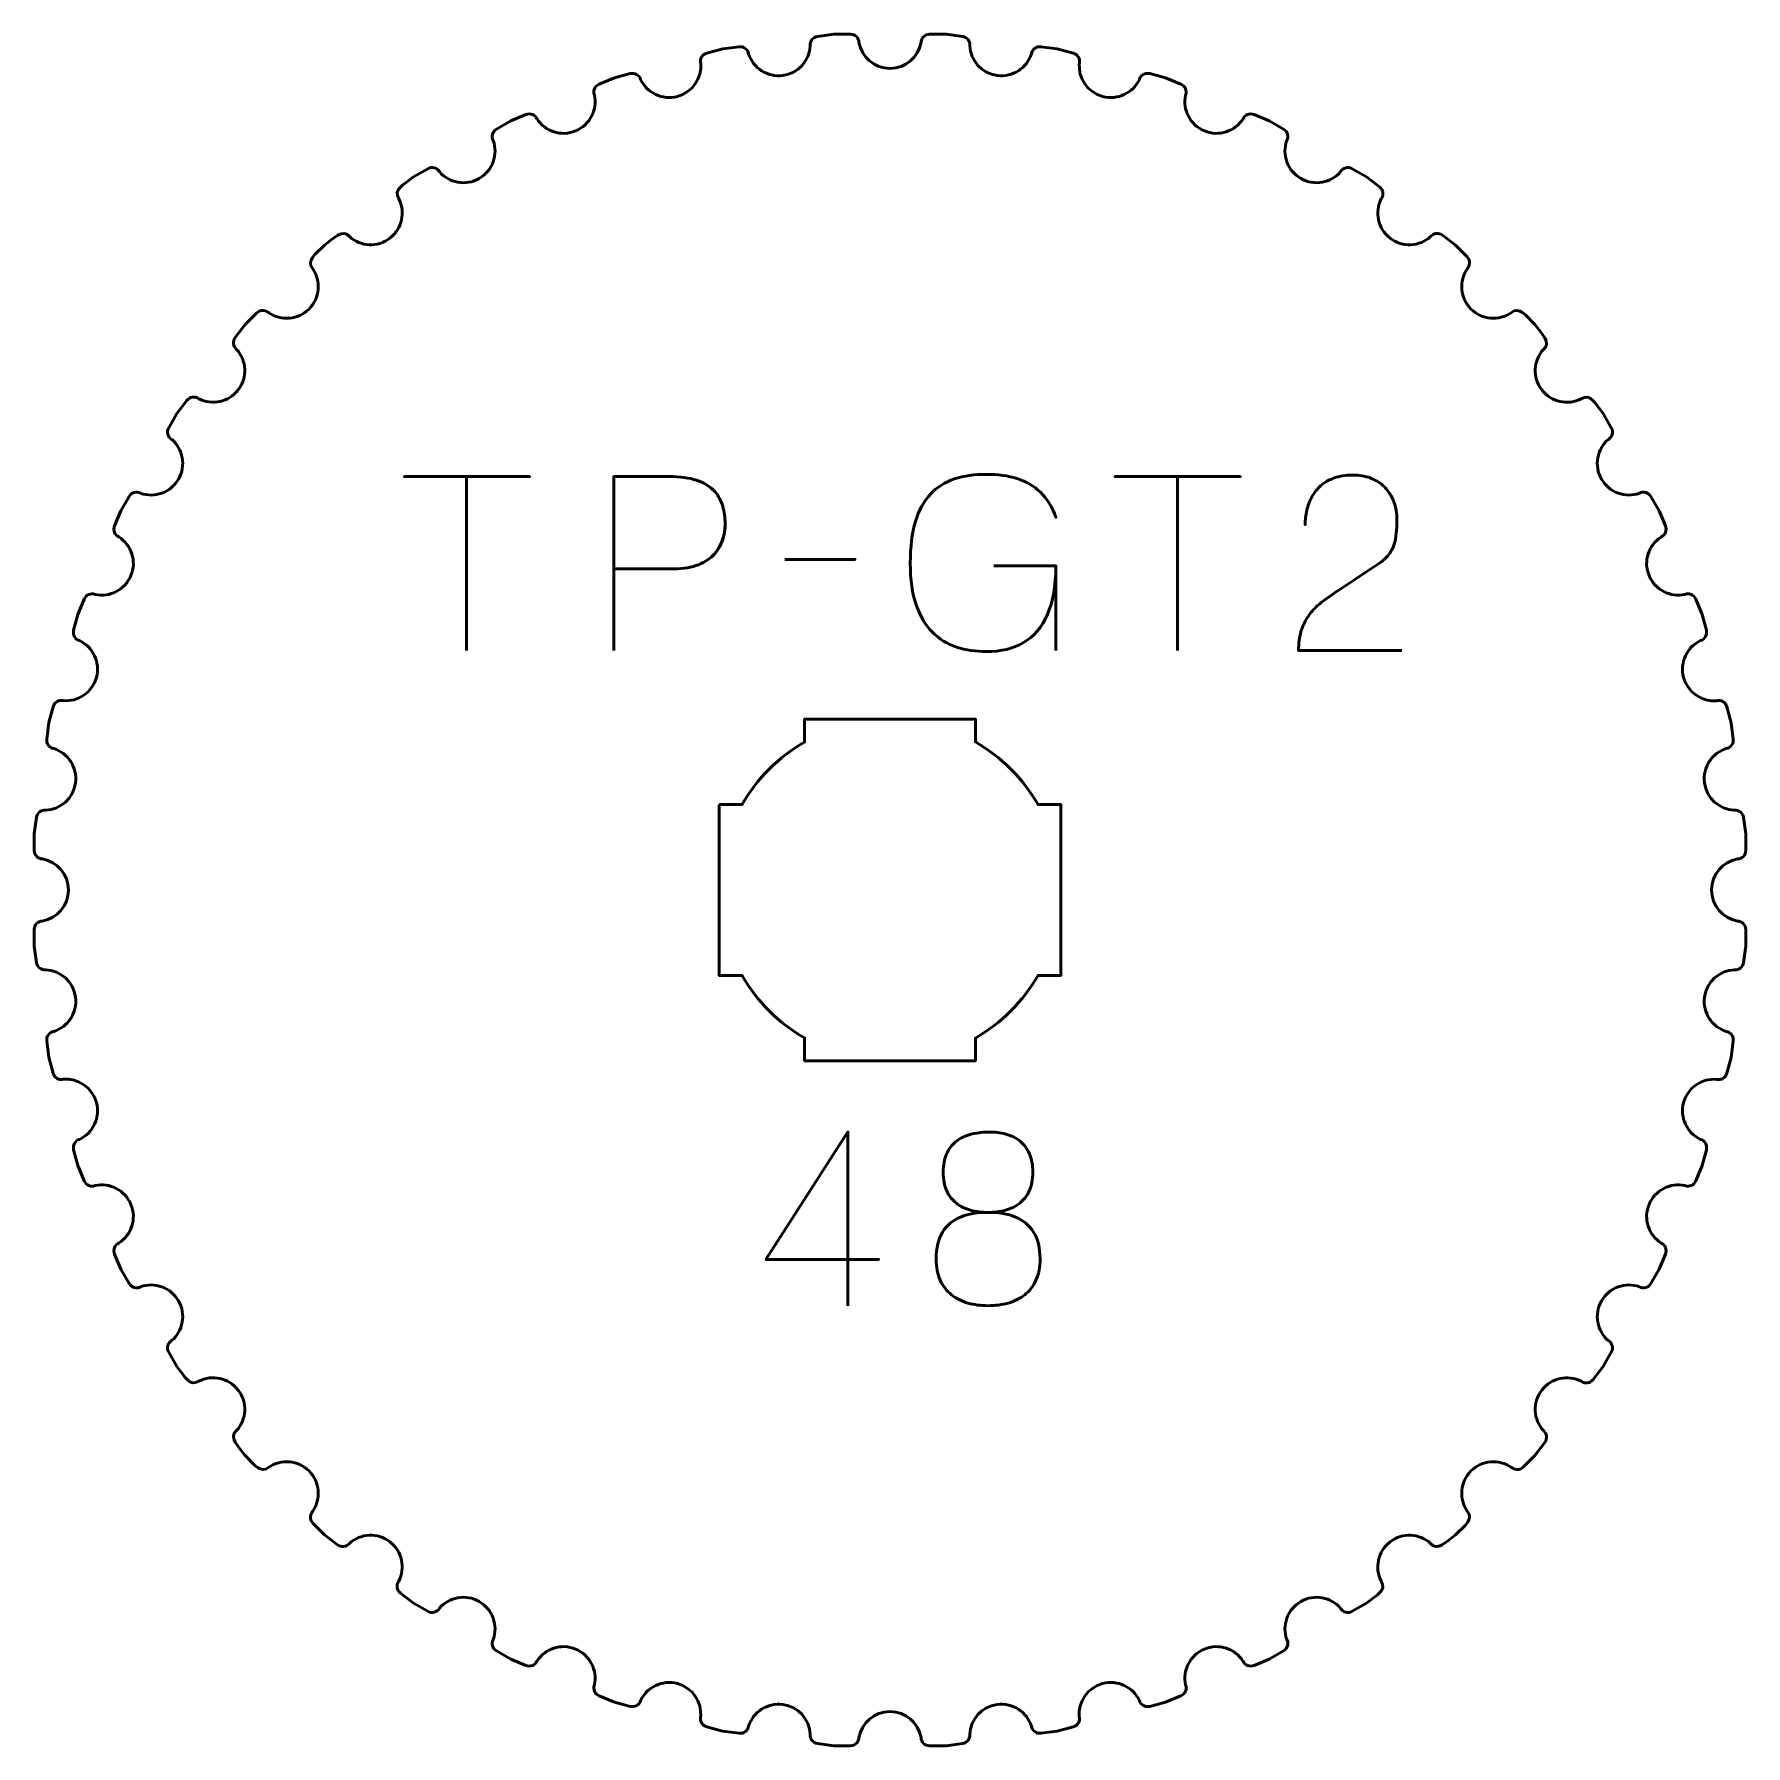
# Model space of a CAD drawing. Header units: centimetres. Extents: x -12 to -9, y -16.35 to -13.35.
import ezdxf

# ---------------------------------------------------------------- set-up
doc = ezdxf.new("R2010")
doc.units = ezdxf.units.CM
doc.header["$MEASUREMENT"] = 0
doc.layers.add('Layer 1', color=7, linetype='Continuous')

msp = doc.modelspace()

# ---------------------------------------------------------------- linework, layer by layer
at = {"layer": 'Layer 1', "lineweight": 53}
for points, knots in [([(-10.20622, -13.37311), (-10.20622, -13.37311), (-10.23493, -13.36936), (-10.23493, -13.36936), (-10.23493, -13.36936), (-10.24314, -13.36828), (-10.25068, -13.37407), (-10.25166, -13.38193), (-10.25166, -13.38193), (-10.25957, -13.40673), (-10.28464, -13.42331), (-10.3117, -13.41975), (-10.3117, -13.41975), (-10.33877, -13.41619), (-10.35869, -13.39368), (-10.35988, -13.36769), (-10.35988, -13.36769), (-10.35984, -13.36785), (-10.35983, -13.36765), (-10.3598, -13.36747), (-10.3598, -13.36747), (-10.35906, -13.35949), (-10.36476, -13.35227), (-10.37278, -13.35121), (-10.37278, -13.35121), (-10.37278, -13.35121), (-10.4015, -13.3474), (-10.4015, -13.3474), (-10.4015, -13.3474), (-10.4015, -13.3474), (-10.43046, -13.34743), (-10.43046, -13.34743), (-10.43046, -13.34743), (-10.43874, -13.34743), (-10.44546, -13.35415), (-10.44541, -13.36208), (-10.44541, -13.36208), (-10.45001, -13.38769), (-10.4727, -13.40741), (-10.5, -13.40741), (-10.5, -13.40741), (-10.5273, -13.40741), (-10.54999, -13.38769), (-10.55456, -13.36208), (-10.55456, -13.36208), (-10.5545, -13.36224), (-10.55451, -13.36204), (-10.55451, -13.36185), (-10.55451, -13.36185), (-10.55482, -13.35385), (-10.56141, -13.34743), (-10.5695, -13.34743), (-10.5695, -13.34743), (-10.5695, -13.34743), (-10.5985, -13.3474), (-10.5985, -13.3474), (-10.5985, -13.3474), (-10.5985, -13.3474), (-10.62718, -13.35121), (-10.62718, -13.35121), (-10.62718, -13.35121), (-10.63539, -13.35229), (-10.64117, -13.35983), (-10.64009, -13.36768), (-10.64009, -13.36768), (-10.64131, -13.39368), (-10.66123, -13.41619), (-10.6883, -13.41975), (-10.6883, -13.41975), (-10.71536, -13.42331), (-10.74043, -13.40673), (-10.74831, -13.38193), (-10.74831, -13.38193), (-10.74823, -13.38208), (-10.74826, -13.38188), (-10.74829, -13.3817), (-10.74829, -13.3817), (-10.74964, -13.37381), (-10.75701, -13.3683), (-10.76503, -13.36936), (-10.76503, -13.36936), (-10.76503, -13.36936), (-10.79378, -13.37312), (-10.79378, -13.37312), (-10.79378, -13.37312), (-10.79378, -13.37312), (-10.82172, -13.38063), (-10.82172, -13.38063), (-10.82172, -13.38063), (-10.82972, -13.38277), (-10.83447, -13.391), (-10.83237, -13.39865), (-10.83237, -13.39865), (-10.83019, -13.42458), (-10.847, -13.4495), (-10.87337, -13.45657), (-10.87337, -13.45657), (-10.89974, -13.46363), (-10.92676, -13.45046), (-10.9378, -13.4269), (-10.9378, -13.4269), (-10.9377, -13.42704), (-10.93777, -13.42685), (-10.93781, -13.42667), (-10.93781, -13.42667), (-10.94018, -13.41902), (-10.94821, -13.41452), (-10.95603, -13.41662), (-10.95603, -13.41662), (-10.95603, -13.41662), (-10.98402, -13.42409), (-10.98402, -13.42409), (-10.98402, -13.42409), (-10.98402, -13.42409), (-11.01076, -13.43519), (-11.01076, -13.43519), (-11.01076, -13.43519), (-11.01841, -13.43836), (-11.02205, -13.44714), (-11.01897, -13.45445), (-11.01897, -13.45445), (-11.01342, -13.47987), (-11.02683, -13.50677), (-11.05206, -13.51722), (-11.05206, -13.51722), (-11.07728, -13.52767), (-11.10579, -13.51813), (-11.11981, -13.49622), (-11.11981, -13.49622), (-11.11969, -13.49635), (-11.11978, -13.49616), (-11.11985, -13.49599), (-11.11985, -13.49599), (-11.1232, -13.48872), (-11.13174, -13.48531), (-11.13922, -13.4884), (-11.13922, -13.4884), (-11.13922, -13.4884), (-11.16603, -13.49948), (-11.16603, -13.49948), (-11.16603, -13.49948), (-11.16603, -13.49948), (-11.19106, -13.51397), (-11.19106, -13.51397), (-11.19106, -13.51397), (-11.19823, -13.51811), (-11.20069, -13.52729), (-11.19668, -13.53413), (-11.19668, -13.53413), (-11.18786, -13.55861), (-11.19765, -13.58703), (-11.22129, -13.60068), (-11.22129, -13.60068), (-11.24494, -13.61433), (-11.27445, -13.6086), (-11.29121, -13.5887), (-11.29121, -13.5887), (-11.29108, -13.58881), (-11.29119, -13.58864), (-11.29128, -13.58848), (-11.29128, -13.58848), (-11.29555, -13.58171), (-11.30447, -13.57944), (-11.31147, -13.58349), (-11.31147, -13.58349), (-11.31147, -13.58349), (-11.33665, -13.59799), (-11.33665, -13.59799), (-11.33665, -13.59799), (-11.35493, -13.61181), (-11.37262, -13.62046), (-11.36248, -13.63632), (-11.36248, -13.63632), (-11.35054, -13.65944), (-11.35653, -13.6889), (-11.37819, -13.70552), (-11.37819, -13.70552), (-11.39985, -13.72214), (-11.42986, -13.7203), (-11.44907, -13.70277), (-11.44907, -13.70277), (-11.44893, -13.70286), (-11.44906, -13.70271), (-11.44917, -13.70255), (-11.44917, -13.70255), (-11.4603, -13.68786), (-11.47837, -13.70648), (-11.49284, -13.71783), (-11.49284, -13.71783), (-11.50916, -13.73394), (-11.52566, -13.74486), (-11.51352, -13.75928), (-11.51352, -13.75928), (-11.49866, -13.78064), (-11.50076, -13.81063), (-11.52007, -13.82993), (-11.52007, -13.82993), (-11.53937, -13.84924), (-11.56936, -13.85134), (-11.5907, -13.83646), (-11.5907, -13.83646), (-11.59005, -13.83674), (-11.60155, -13.82661), (-11.61162, -13.83667), (-11.61162, -13.83667), (-11.61162, -13.83667), (-11.63214, -13.85715), (-11.63214, -13.85715), (-11.63214, -13.85715), (-11.63214, -13.85715), (-11.64974, -13.88012), (-11.64974, -13.88012), (-11.64974, -13.88012), (-11.65478, -13.88669), (-11.65354, -13.89611), (-11.64721, -13.9009), (-11.64721, -13.9009), (-11.6297, -13.92014), (-11.62786, -13.95015), (-11.64448, -13.97181), (-11.64448, -13.97181), (-11.6611, -13.99347), (-11.69056, -13.99946), (-11.71366, -13.9875), (-11.71366, -13.9875), (-11.7135, -13.98755), (-11.71366, -13.98743), (-11.71381, -13.98732), (-11.71381, -13.98732), (-11.72035, -13.98269), (-11.72945, -13.98401), (-11.73438, -13.99043), (-11.73438, -13.99043), (-11.73438, -13.99043), (-11.75204, -14.0134), (-11.75204, -14.0134), (-11.75204, -14.0134), (-11.75204, -14.0134), (-11.76649, -14.03849), (-11.76649, -14.03849), (-11.76649, -14.03849), (-11.77063, -14.04566), (-11.76817, -14.05484), (-11.76128, -14.05876), (-11.76128, -14.05876), (-11.7414, -14.07555), (-11.73567, -14.10506), (-11.74932, -14.1287), (-11.74932, -14.1287), (-11.76297, -14.15235), (-11.79139, -14.16214), (-11.81586, -14.15329), (-11.81586, -14.15329), (-11.81569, -14.15332), (-11.81587, -14.15323), (-11.81603, -14.15313), (-11.81603, -14.15313), (-11.82311, -14.1494), (-11.83197, -14.1519), (-11.83601, -14.1589), (-11.83601, -14.1589), (-11.83601, -14.1589), (-11.85052, -14.18397), (-11.85052, -14.18397), (-11.85052, -14.18397), (-11.85052, -14.18397), (-11.86158, -14.21074), (-11.86158, -14.21074), (-11.86158, -14.21074), (-11.86475, -14.21839), (-11.86111, -14.22717), (-11.85377, -14.23016), (-11.85377, -14.23016), (-11.83187, -14.24421), (-11.82233, -14.27272), (-11.83278, -14.29794), (-11.83278, -14.29794), (-11.84323, -14.32317), (-11.87013, -14.33658), (-11.89554, -14.331), (-11.89554, -14.331), (-11.89537, -14.33101), (-11.89556, -14.33094), (-11.89573, -14.33087), (-11.89573, -14.33087), (-11.90324, -14.3281), (-11.91169, -14.33173), (-11.91479, -14.3392), (-11.91479, -14.3392), (-11.91479, -14.3392), (-11.92591, -14.36598), (-11.92591, -14.36598), (-11.92591, -14.36598), (-11.92591, -14.36598), (-11.93337, -14.39394), (-11.93337, -14.39394), (-11.93337, -14.39394), (-11.93552, -14.40193), (-11.93076, -14.41016), (-11.92309, -14.41217), (-11.92309, -14.41217), (-11.89954, -14.42324), (-11.88637, -14.45026), (-11.89343, -14.47663), (-11.89343, -14.47663), (-11.9005, -14.503), (-11.92542, -14.51981), (-11.95134, -14.5176), (-11.95134, -14.5176), (-11.95117, -14.51758), (-11.95137, -14.51754), (-11.95155, -14.51749), (-11.95155, -14.51749), (-11.95936, -14.51572), (-11.96727, -14.52042), (-11.96936, -14.52824), (-11.96936, -14.52824), (-11.96936, -14.52824), (-11.97688, -14.55618), (-11.97688, -14.55618), (-11.97688, -14.55618), (-11.97688, -14.55618), (-11.98064, -14.58493), (-11.98064, -14.58493), (-11.98064, -14.58493), (-11.98172, -14.59314), (-11.97593, -14.60068), (-11.96807, -14.60166), (-11.96807, -14.60166), (-11.94327, -14.60957), (-11.92669, -14.63464), (-11.93025, -14.6617), (-11.93025, -14.6617), (-11.93381, -14.68877), (-11.95632, -14.70869), (-11.98231, -14.70988), (-11.98231, -14.70988), (-11.98215, -14.70984), (-11.98235, -14.70983), (-11.98253, -14.7098), (-11.98253, -14.7098), (-11.99051, -14.70906), (-11.99773, -14.71476), (-11.99879, -14.72278), (-11.99879, -14.72278), (-11.99879, -14.72278), (-12.0026, -14.7515), (-12.0026, -14.7515), (-12.0026, -14.7515), (-12.0026, -14.7515), (-12.00257, -14.78046), (-12.00257, -14.78046), (-12.00257, -14.78046), (-12.00257, -14.78874), (-11.99585, -14.79546), (-11.98792, -14.79541), (-11.98792, -14.79541), (-11.96231, -14.80001), (-11.94259, -14.8227), (-11.94259, -14.85), (-11.94259, -14.85), (-11.94259, -14.8773), (-11.96231, -14.89999), (-11.98792, -14.90456), (-11.98792, -14.90456), (-11.98776, -14.9045), (-11.98796, -14.90451), (-11.98815, -14.90451), (-11.98815, -14.90451), (-11.99615, -14.90482), (-12.00257, -14.91141), (-12.00257, -14.9195), (-12.00257, -14.9195), (-12.00257, -14.9195), (-12.0026, -14.9485), (-12.0026, -14.9485), (-12.0026, -14.9485), (-12.0026, -14.9485), (-11.99879, -14.97718), (-11.99879, -14.97718), (-11.99879, -14.97718), (-11.99771, -14.98539), (-11.99017, -14.99117), (-11.98232, -14.99009), (-11.98232, -14.99009), (-11.95632, -14.99131), (-11.93381, -15.01123), (-11.93025, -15.0383), (-11.93025, -15.0383), (-11.92669, -15.06536), (-11.94327, -15.09043), (-11.96807, -15.09831), (-11.96807, -15.09831), (-11.96792, -15.09823), (-11.96812, -15.09826), (-11.9683, -15.09829), (-11.9683, -15.09829), (-11.97619, -15.09964), (-11.9817, -15.10701), (-11.98064, -15.11503), (-11.98064, -15.11503), (-11.98064, -15.11503), (-11.97688, -15.14378), (-11.97688, -15.14378), (-11.97688, -15.14378), (-11.97688, -15.14378), (-11.96937, -15.17172), (-11.96937, -15.17172), (-11.96937, -15.17172), (-11.96723, -15.17972), (-11.959, -15.18447), (-11.95135, -15.18237), (-11.95135, -15.18237), (-11.92542, -15.18019), (-11.9005, -15.197), (-11.89343, -15.22337), (-11.89343, -15.22337), (-11.88637, -15.24974), (-11.89954, -15.27676), (-11.9231, -15.2878), (-11.9231, -15.2878), (-11.92296, -15.2877), (-11.92315, -15.28777), (-11.92333, -15.28781), (-11.92333, -15.28781), (-11.93098, -15.29018), (-11.93548, -15.29821), (-11.93338, -15.30603), (-11.93338, -15.30603), (-11.93338, -15.30603), (-11.92591, -15.33402), (-11.92591, -15.33402), (-11.92591, -15.33402), (-11.92591, -15.33402), (-11.91481, -15.36076), (-11.91481, -15.36076), (-11.91481, -15.36076), (-11.91164, -15.36841), (-11.90286, -15.37205), (-11.89555, -15.36897), (-11.89555, -15.36897), (-11.87013, -15.36342), (-11.84323, -15.37683), (-11.83278, -15.40206), (-11.83278, -15.40206), (-11.82233, -15.42728), (-11.83187, -15.45579), (-11.85378, -15.46981), (-11.85378, -15.46981), (-11.85365, -15.46969), (-11.85384, -15.46978), (-11.85401, -15.46985), (-11.85401, -15.46985), (-11.86128, -15.4732), (-11.86469, -15.48174), (-11.8616, -15.48922), (-11.8616, -15.48922), (-11.8616, -15.48922), (-11.85052, -15.51603), (-11.85052, -15.51603), (-11.85052, -15.51603), (-11.85052, -15.51603), (-11.83603, -15.54106), (-11.83603, -15.54106), (-11.83603, -15.54106), (-11.83189, -15.54823), (-11.82271, -15.55069), (-11.81587, -15.54668), (-11.81587, -15.54668), (-11.79139, -15.53786), (-11.76297, -15.54765), (-11.74932, -15.57129), (-11.74932, -15.57129), (-11.73567, -15.59494), (-11.7414, -15.62445), (-11.7613, -15.64121), (-11.7613, -15.64121), (-11.76119, -15.64108), (-11.76136, -15.64119), (-11.76152, -15.64128), (-11.76152, -15.64128), (-11.76829, -15.64555), (-11.77056, -15.65447), (-11.76651, -15.66147), (-11.76651, -15.66147), (-11.76651, -15.66147), (-11.75201, -15.68665), (-11.75201, -15.68665), (-11.75201, -15.68665), (-11.73819, -15.70493), (-11.72954, -15.72262), (-11.71368, -15.71248), (-11.71368, -15.71248), (-11.69056, -15.70054), (-11.6611, -15.70653), (-11.64448, -15.72819), (-11.64448, -15.72819), (-11.62786, -15.74985), (-11.6297, -15.77986), (-11.64723, -15.79907), (-11.64723, -15.79907), (-11.64714, -15.79893), (-11.64729, -15.79906), (-11.64745, -15.79917), (-11.64745, -15.79917), (-11.66214, -15.8103), (-11.64352, -15.82837), (-11.63217, -15.84284), (-11.63217, -15.84284), (-11.61606, -15.85916), (-11.60514, -15.87566), (-11.59072, -15.86352), (-11.59072, -15.86352), (-11.56936, -15.84866), (-11.53937, -15.85076), (-11.52007, -15.87007), (-11.52007, -15.87007), (-11.50076, -15.88937), (-11.49866, -15.91936), (-11.51354, -15.9407), (-11.51354, -15.9407), (-11.51326, -15.94005), (-11.52339, -15.95155), (-11.51333, -15.96162), (-11.51333, -15.96162), (-11.51333, -15.96162), (-11.49285, -15.98214), (-11.49285, -15.98214), (-11.49285, -15.98214), (-11.49285, -15.98214), (-11.46988, -15.99974), (-11.46988, -15.99974), (-11.46988, -15.99974), (-11.46331, -16.00478), (-11.45389, -16.00354), (-11.4491, -15.99721), (-11.4491, -15.99721), (-11.42986, -15.9797), (-11.39985, -15.97786), (-11.37819, -15.99448), (-11.37819, -15.99448), (-11.35653, -16.0111), (-11.35054, -16.04056), (-11.3625, -16.06366), (-11.3625, -16.06366), (-11.36245, -16.0635), (-11.36257, -16.06366), (-11.36268, -16.06381), (-11.36268, -16.06381), (-11.36731, -16.07035), (-11.36599, -16.07945), (-11.35957, -16.08438), (-11.35957, -16.08438), (-11.35957, -16.08438), (-11.3366, -16.10204), (-11.3366, -16.10204), (-11.3366, -16.10204), (-11.3366, -16.10204), (-11.31151, -16.11649), (-11.31151, -16.11649), (-11.31151, -16.11649), (-11.30434, -16.12063), (-11.29516, -16.11817), (-11.29124, -16.11128), (-11.29124, -16.11128), (-11.27445, -16.0914), (-11.24494, -16.08567), (-11.2213, -16.09932), (-11.2213, -16.09932), (-11.19765, -16.11297), (-11.18786, -16.14139), (-11.19671, -16.16586), (-11.19671, -16.16586), (-11.19668, -16.16569), (-11.19677, -16.16587), (-11.19687, -16.16603), (-11.19687, -16.16603), (-11.2006, -16.17311), (-11.1981, -16.18197), (-11.1911, -16.18601), (-11.1911, -16.18601), (-11.1911, -16.18601), (-11.16603, -16.20052), (-11.16603, -16.20052), (-11.16603, -16.20052), (-11.16603, -16.20052), (-11.13926, -16.21158), (-11.13926, -16.21158), (-11.13926, -16.21158), (-11.13161, -16.21475), (-11.12283, -16.21111), (-11.11984, -16.20377), (-11.11984, -16.20377), (-11.10579, -16.18187), (-11.07728, -16.17233), (-11.05206, -16.18278), (-11.05206, -16.18278), (-11.02683, -16.19323), (-11.01342, -16.22013), (-11.019, -16.24554), (-11.019, -16.24554), (-11.01899, -16.24537), (-11.01906, -16.24556), (-11.01913, -16.24573), (-11.01913, -16.24573), (-11.0219, -16.25324), (-11.01827, -16.26169), (-11.0108, -16.26479), (-11.0108, -16.26479), (-11.0108, -16.26479), (-10.98402, -16.27591), (-10.98402, -16.27591), (-10.98402, -16.27591), (-10.98402, -16.27591), (-10.95606, -16.28337), (-10.95606, -16.28337), (-10.95606, -16.28337), (-10.94807, -16.28552), (-10.93984, -16.28076), (-10.93783, -16.27309), (-10.93783, -16.27309), (-10.92676, -16.24954), (-10.89974, -16.23637), (-10.87337, -16.24343), (-10.87337, -16.24343), (-10.847, -16.2505), (-10.83019, -16.27542), (-10.8324, -16.30134), (-10.8324, -16.30134), (-10.83242, -16.30117), (-10.83246, -16.30137), (-10.83251, -16.30155), (-10.83251, -16.30155), (-10.83428, -16.30936), (-10.82958, -16.31727), (-10.82176, -16.31936), (-10.82176, -16.31936), (-10.82176, -16.31936), (-10.79382, -16.32688), (-10.79382, -16.32688), (-10.79382, -16.32688), (-10.79382, -16.32688), (-10.76507, -16.33064), (-10.76507, -16.33064), (-10.76507, -16.33064), (-10.75686, -16.33172), (-10.74932, -16.32593), (-10.74834, -16.31807), (-10.74834, -16.31807), (-10.74043, -16.29327), (-10.71536, -16.27669), (-10.6883, -16.28025), (-10.6883, -16.28025), (-10.66123, -16.28381), (-10.64131, -16.30632), (-10.64012, -16.33231), (-10.64012, -16.33231), (-10.64016, -16.33215), (-10.64017, -16.33235), (-10.6402, -16.33253), (-10.6402, -16.33253), (-10.64094, -16.34051), (-10.63524, -16.34773), (-10.62722, -16.34879), (-10.62722, -16.34879), (-10.62722, -16.34879), (-10.5985, -16.3526), (-10.5985, -16.3526), (-10.5985, -16.3526), (-10.5985, -16.3526), (-10.56954, -16.35257), (-10.56954, -16.35257), (-10.56954, -16.35257), (-10.56126, -16.35257), (-10.55454, -16.34585), (-10.55459, -16.33792), (-10.55459, -16.33792), (-10.54999, -16.31231), (-10.5273, -16.29259), (-10.5, -16.29259), (-10.5, -16.29259), (-10.4727, -16.29259), (-10.45001, -16.31231), (-10.44544, -16.33792), (-10.44544, -16.33792), (-10.4455, -16.33776), (-10.44549, -16.33796), (-10.44549, -16.33815), (-10.44549, -16.33815), (-10.44518, -16.34615), (-10.43859, -16.35257), (-10.4305, -16.35257), (-10.4305, -16.35257), (-10.4305, -16.35257), (-10.4015, -16.3526), (-10.4015, -16.3526), (-10.4015, -16.3526), (-10.4015, -16.3526), (-10.37282, -16.34879), (-10.37282, -16.34879), (-10.37282, -16.34879), (-10.36461, -16.34771), (-10.35883, -16.34017), (-10.35991, -16.33232), (-10.35991, -16.33232), (-10.35869, -16.30632), (-10.33877, -16.28381), (-10.3117, -16.28025), (-10.3117, -16.28025), (-10.28464, -16.27669), (-10.25957, -16.29327), (-10.25169, -16.31807), (-10.25169, -16.31807), (-10.25177, -16.31792), (-10.25174, -16.31812), (-10.25171, -16.3183), (-10.25171, -16.3183), (-10.25036, -16.32619), (-10.24299, -16.3317), (-10.23497, -16.33064), (-10.23497, -16.33064), (-10.23497, -16.33064), (-10.20622, -16.32688), (-10.20622, -16.32688), (-10.20622, -16.32688), (-10.20622, -16.32688), (-10.17828, -16.31937), (-10.17828, -16.31937), (-10.17828, -16.31937), (-10.17028, -16.31723), (-10.16553, -16.309), (-10.16763, -16.30135), (-10.16763, -16.30135), (-10.16981, -16.27542), (-10.153, -16.2505), (-10.12663, -16.24343), (-10.12663, -16.24343), (-10.10026, -16.23637), (-10.07324, -16.24954), (-10.0622, -16.2731), (-10.0622, -16.2731), (-10.0623, -16.27296), (-10.06223, -16.27315), (-10.06219, -16.27333), (-10.06219, -16.27333), (-10.05982, -16.28098), (-10.05179, -16.28548), (-10.04397, -16.28338), (-10.04397, -16.28338), (-10.04397, -16.28338), (-10.01598, -16.27591), (-10.01598, -16.27591), (-10.01598, -16.27591), (-10.01598, -16.27591), (-9.98924, -16.26481), (-9.98924, -16.26481), (-9.98924, -16.26481), (-9.98159, -16.26164), (-9.97795, -16.25286), (-9.98103, -16.24555), (-9.98103, -16.24555), (-9.98658, -16.22013), (-9.97317, -16.19323), (-9.94794, -16.18278), (-9.94794, -16.18278), (-9.92272, -16.17233), (-9.89421, -16.18187), (-9.88019, -16.20378), (-9.88019, -16.20378), (-9.88031, -16.20365), (-9.88022, -16.20384), (-9.88015, -16.20401), (-9.88015, -16.20401), (-9.8768, -16.21128), (-9.86826, -16.21469), (-9.86078, -16.2116), (-9.86078, -16.2116), (-9.86078, -16.2116), (-9.83397, -16.20052), (-9.83397, -16.20052), (-9.83397, -16.20052), (-9.83397, -16.20052), (-9.80894, -16.18603), (-9.80894, -16.18603), (-9.80894, -16.18603), (-9.80177, -16.18189), (-9.79931, -16.17271), (-9.80332, -16.16587), (-9.80332, -16.16587), (-9.81214, -16.14139), (-9.80235, -16.11297), (-9.77871, -16.09932), (-9.77871, -16.09932), (-9.75506, -16.08567), (-9.72555, -16.0914), (-9.70879, -16.1113), (-9.70879, -16.1113), (-9.70892, -16.11119), (-9.70881, -16.11136), (-9.70872, -16.11152), (-9.70872, -16.11152), (-9.70445, -16.11829), (-9.69553, -16.12056), (-9.68853, -16.11651), (-9.68853, -16.11651), (-9.68853, -16.11651), (-9.66335, -16.10201), (-9.66335, -16.10201), (-9.66335, -16.10201), (-9.64507, -16.08819), (-9.62738, -16.07954), (-9.63752, -16.06368), (-9.63752, -16.06368), (-9.64946, -16.04056), (-9.64347, -16.0111), (-9.62181, -15.99448), (-9.62181, -15.99448), (-9.60015, -15.97786), (-9.57014, -15.9797), (-9.55093, -15.99723), (-9.55093, -15.99723), (-9.55107, -15.99714), (-9.55094, -15.99729), (-9.55083, -15.99745), (-9.55083, -15.99745), (-9.5397, -16.01214), (-9.52163, -15.99352), (-9.50716, -15.98217), (-9.50716, -15.98217), (-9.49084, -15.96606), (-9.47434, -15.95514), (-9.48648, -15.94072), (-9.48648, -15.94072), (-9.50134, -15.91936), (-9.49924, -15.88937), (-9.47993, -15.87007), (-9.47993, -15.87007), (-9.46063, -15.85076), (-9.43064, -15.84866), (-9.4093, -15.86354), (-9.4093, -15.86354), (-9.40995, -15.86326), (-9.39845, -15.87339), (-9.38838, -15.86333), (-9.38838, -15.86333), (-9.38838, -15.86333), (-9.36786, -15.84285), (-9.36786, -15.84285), (-9.36786, -15.84285), (-9.36786, -15.84285), (-9.35026, -15.81988), (-9.35026, -15.81988), (-9.35026, -15.81988), (-9.34522, -15.81331), (-9.34646, -15.80389), (-9.35279, -15.7991), (-9.35279, -15.7991), (-9.3703, -15.77986), (-9.37214, -15.74985), (-9.35552, -15.72819), (-9.35552, -15.72819), (-9.3389, -15.70653), (-9.30944, -15.70054), (-9.28634, -15.7125), (-9.28634, -15.7125), (-9.2865, -15.71245), (-9.28634, -15.71257), (-9.28619, -15.71268), (-9.28619, -15.71268), (-9.27965, -15.71731), (-9.27055, -15.71599), (-9.26562, -15.70957), (-9.26562, -15.70957), (-9.26562, -15.70957), (-9.24796, -15.6866), (-9.24796, -15.6866), (-9.24796, -15.6866), (-9.24796, -15.6866), (-9.23351, -15.66151), (-9.23351, -15.66151), (-9.23351, -15.66151), (-9.22937, -15.65434), (-9.23183, -15.64516), (-9.23872, -15.64124), (-9.23872, -15.64124), (-9.2586, -15.62445), (-9.26433, -15.59494), (-9.25068, -15.5713), (-9.25068, -15.5713), (-9.23703, -15.54765), (-9.20861, -15.53786), (-9.18414, -15.54671), (-9.18414, -15.54671), (-9.18431, -15.54668), (-9.18413, -15.54677), (-9.18397, -15.54687), (-9.18397, -15.54687), (-9.17689, -15.5506), (-9.16803, -15.5481), (-9.16399, -15.5411), (-9.16399, -15.5411), (-9.16399, -15.5411), (-9.14948, -15.51603), (-9.14948, -15.51603), (-9.14948, -15.51603), (-9.14948, -15.51603), (-9.13842, -15.48926), (-9.13842, -15.48926), (-9.13842, -15.48926), (-9.13525, -15.48161), (-9.13889, -15.47283), (-9.14623, -15.46984), (-9.14623, -15.46984), (-9.16813, -15.45579), (-9.17767, -15.42728), (-9.16722, -15.40206), (-9.16722, -15.40206), (-9.15677, -15.37683), (-9.12987, -15.36342), (-9.10446, -15.369), (-9.10446, -15.369), (-9.10463, -15.36899), (-9.10444, -15.36906), (-9.10427, -15.36913), (-9.10427, -15.36913), (-9.09676, -15.3719), (-9.08831, -15.36827), (-9.08521, -15.3608), (-9.08521, -15.3608), (-9.08521, -15.3608), (-9.07409, -15.33402), (-9.07409, -15.33402), (-9.07409, -15.33402), (-9.07409, -15.33402), (-9.06663, -15.30606), (-9.06663, -15.30606), (-9.06663, -15.30606), (-9.06448, -15.29807), (-9.06924, -15.28984), (-9.07691, -15.28783), (-9.07691, -15.28783), (-9.10046, -15.27676), (-9.11363, -15.24974), (-9.10657, -15.22337), (-9.10657, -15.22337), (-9.0995, -15.197), (-9.07458, -15.18019), (-9.04866, -15.1824), (-9.04866, -15.1824), (-9.04883, -15.18242), (-9.04863, -15.18246), (-9.04845, -15.18251), (-9.04845, -15.18251), (-9.04064, -15.18428), (-9.03273, -15.17958), (-9.03064, -15.17176), (-9.03064, -15.17176), (-9.03064, -15.17176), (-9.02312, -15.14382), (-9.02312, -15.14382), (-9.02312, -15.14382), (-9.02312, -15.14382), (-9.01936, -15.11507), (-9.01936, -15.11507), (-9.01936, -15.11507), (-9.01828, -15.10686), (-9.02407, -15.09932), (-9.03193, -15.09834), (-9.03193, -15.09834), (-9.05673, -15.09043), (-9.07331, -15.06536), (-9.06975, -15.0383), (-9.06975, -15.0383), (-9.06619, -15.01123), (-9.04368, -14.99131), (-9.01769, -14.99012), (-9.01769, -14.99012), (-9.01785, -14.99016), (-9.01765, -14.99017), (-9.01747, -14.9902), (-9.01747, -14.9902), (-9.00949, -14.99094), (-9.00227, -14.98524), (-9.00121, -14.97722), (-9.00121, -14.97722), (-9.00121, -14.97722), (-8.9974, -14.9485), (-8.9974, -14.9485), (-8.9974, -14.9485), (-8.9974, -14.9485), (-8.99743, -14.91954), (-8.99743, -14.91954), (-8.99743, -14.91954), (-8.99743, -14.91126), (-9.00415, -14.90454), (-9.01208, -14.90459), (-9.01208, -14.90459), (-9.03769, -14.89999), (-9.05741, -14.8773), (-9.05741, -14.85), (-9.05741, -14.85), (-9.05741, -14.8227), (-9.03769, -14.80001), (-9.01208, -14.79544), (-9.01208, -14.79544), (-9.01224, -14.7955), (-9.01204, -14.79549), (-9.01185, -14.79549), (-9.01185, -14.79549), (-9.00385, -14.79518), (-8.99743, -14.78859), (-8.99743, -14.7805), (-8.99743, -14.7805), (-8.99743, -14.7805), (-8.9974, -14.7515), (-8.9974, -14.7515), (-8.9974, -14.7515), (-8.9974, -14.7515), (-9.00121, -14.72282), (-9.00121, -14.72282), (-9.00121, -14.72282), (-9.00229, -14.71461), (-9.00983, -14.70883), (-9.01768, -14.70991), (-9.01768, -14.70991), (-9.04368, -14.70869), (-9.06619, -14.68877), (-9.06975, -14.6617), (-9.06975, -14.6617), (-9.07331, -14.63464), (-9.05673, -14.60957), (-9.03193, -14.60169), (-9.03193, -14.60169), (-9.03208, -14.60177), (-9.03188, -14.60174), (-9.0317, -14.60171), (-9.0317, -14.60171), (-9.02381, -14.60036), (-9.0183, -14.59299), (-9.01936, -14.58497), (-9.01936, -14.58497), (-9.01936, -14.58497), (-9.02312, -14.55622), (-9.02312, -14.55622), (-9.02312, -14.55622), (-9.02312, -14.55622), (-9.03063, -14.52828), (-9.03063, -14.52828), (-9.03063, -14.52828), (-9.03277, -14.52028), (-9.041, -14.51553), (-9.04865, -14.51763), (-9.04865, -14.51763), (-9.07458, -14.51981), (-9.0995, -14.503), (-9.10657, -14.47663), (-9.10657, -14.47663), (-9.11363, -14.45026), (-9.10046, -14.42324), (-9.0769, -14.4122), (-9.0769, -14.4122), (-9.07704, -14.4123), (-9.07685, -14.41223), (-9.07667, -14.41219), (-9.07667, -14.41219), (-9.06902, -14.40982), (-9.06452, -14.40179), (-9.06662, -14.39397), (-9.06662, -14.39397), (-9.06662, -14.39397), (-9.07409, -14.36598), (-9.07409, -14.36598), (-9.07409, -14.36598), (-9.07409, -14.36598), (-9.08519, -14.33924), (-9.08519, -14.33924), (-9.08519, -14.33924), (-9.08836, -14.33159), (-9.09714, -14.32795), (-9.10445, -14.33103), (-9.10445, -14.33103), (-9.12987, -14.33658), (-9.15677, -14.32317), (-9.16722, -14.29794), (-9.16722, -14.29794), (-9.17767, -14.27272), (-9.16813, -14.24421), (-9.14622, -14.23019), (-9.14622, -14.23019), (-9.14635, -14.23031), (-9.14616, -14.23022), (-9.14599, -14.23015), (-9.14599, -14.23015), (-9.13872, -14.2268), (-9.13531, -14.21826), (-9.1384, -14.21078), (-9.1384, -14.21078), (-9.1384, -14.21078), (-9.14948, -14.18397), (-9.14948, -14.18397), (-9.14948, -14.18397), (-9.14948, -14.18397), (-9.16397, -14.15894), (-9.16397, -14.15894), (-9.16397, -14.15894), (-9.16811, -14.15177), (-9.17729, -14.14931), (-9.18413, -14.15332), (-9.18413, -14.15332), (-9.20861, -14.16214), (-9.23703, -14.15235), (-9.25068, -14.12871), (-9.25068, -14.12871), (-9.26433, -14.10506), (-9.2586, -14.07555), (-9.2387, -14.05879), (-9.2387, -14.05879), (-9.23881, -14.05892), (-9.23864, -14.05881), (-9.23848, -14.05872), (-9.23848, -14.05872), (-9.23171, -14.05445), (-9.22944, -14.04553), (-9.23349, -14.03853), (-9.23349, -14.03853), (-9.23349, -14.03853), (-9.24799, -14.01335), (-9.24799, -14.01335), (-9.24799, -14.01335), (-9.26181, -13.99507), (-9.27046, -13.97738), (-9.28632, -13.98752), (-9.28632, -13.98752), (-9.30944, -13.99946), (-9.3389, -13.99347), (-9.35552, -13.97181), (-9.35552, -13.97181), (-9.37214, -13.95015), (-9.3703, -13.92014), (-9.35277, -13.90093), (-9.35277, -13.90093), (-9.35286, -13.90107), (-9.35271, -13.90094), (-9.35255, -13.90083), (-9.35255, -13.90083), (-9.33786, -13.8897), (-9.35648, -13.87163), (-9.36783, -13.85716), (-9.36783, -13.85716), (-9.38394, -13.84084), (-9.39486, -13.82434), (-9.40928, -13.83648), (-9.40928, -13.83648), (-9.43064, -13.85134), (-9.46063, -13.84924), (-9.47993, -13.82993), (-9.47993, -13.82993), (-9.49924, -13.81063), (-9.50134, -13.78064), (-9.48646, -13.7593), (-9.48646, -13.7593), (-9.48674, -13.75995), (-9.47661, -13.74845), (-9.48667, -13.73838), (-9.48667, -13.73838), (-9.48667, -13.73838), (-9.50715, -13.71786), (-9.50715, -13.71786), (-9.50715, -13.71786), (-9.50715, -13.71786), (-9.53012, -13.70026), (-9.53012, -13.70026), (-9.53012, -13.70026), (-9.53669, -13.69522), (-9.54611, -13.69646), (-9.5509, -13.70279), (-9.5509, -13.70279), (-9.57014, -13.7203), (-9.60015, -13.72214), (-9.62181, -13.70552), (-9.62181, -13.70552), (-9.64347, -13.6889), (-9.64946, -13.65944), (-9.6375, -13.63634), (-9.6375, -13.63634), (-9.63755, -13.6365), (-9.63743, -13.63634), (-9.63732, -13.63619), (-9.63732, -13.63619), (-9.63269, -13.62965), (-9.63401, -13.62055), (-9.64043, -13.61562), (-9.64043, -13.61562), (-9.64043, -13.61562), (-9.6634, -13.59796), (-9.6634, -13.59796), (-9.6634, -13.59796), (-9.6634, -13.59796), (-9.68849, -13.58351), (-9.68849, -13.58351), (-9.68849, -13.58351), (-9.69566, -13.57937), (-9.70484, -13.58183), (-9.70876, -13.58872), (-9.70876, -13.58872), (-9.72555, -13.6086), (-9.75506, -13.61433), (-9.7787, -13.60068), (-9.7787, -13.60068), (-9.80235, -13.58703), (-9.81214, -13.55861), (-9.80329, -13.53414), (-9.80329, -13.53414), (-9.80332, -13.53431), (-9.80323, -13.53413), (-9.80313, -13.53397), (-9.80313, -13.53397), (-9.7994, -13.52689), (-9.8019, -13.51803), (-9.8089, -13.51399), (-9.8089, -13.51399), (-9.8089, -13.51399), (-9.83397, -13.49948), (-9.83397, -13.49948), (-9.83397, -13.49948), (-9.83397, -13.49948), (-9.86074, -13.48842), (-9.86074, -13.48842), (-9.86074, -13.48842), (-9.86839, -13.48525), (-9.87717, -13.48889), (-9.88016, -13.49623), (-9.88016, -13.49623), (-9.89421, -13.51813), (-9.92272, -13.52767), (-9.94794, -13.51722), (-9.94794, -13.51722), (-9.97317, -13.50677), (-9.98658, -13.47987), (-9.981, -13.45446), (-9.981, -13.45446), (-9.98101, -13.45463), (-9.98094, -13.45444), (-9.98087, -13.45427), (-9.98087, -13.45427), (-9.9781, -13.44676), (-9.98173, -13.43831), (-9.9892, -13.43521), (-9.9892, -13.43521), (-9.9892, -13.43521), (-10.01598, -13.42409), (-10.01598, -13.42409), (-10.01598, -13.42409), (-10.01598, -13.42409), (-10.04394, -13.41663), (-10.04394, -13.41663), (-10.04394, -13.41663), (-10.05193, -13.41448), (-10.06016, -13.41924), (-10.06217, -13.42691), (-10.06217, -13.42691), (-10.07324, -13.45046), (-10.10026, -13.46363), (-10.12663, -13.45657), (-10.12663, -13.45657), (-10.153, -13.4495), (-10.16981, -13.42458), (-10.1676, -13.39866), (-10.1676, -13.39866), (-10.16758, -13.39883), (-10.16754, -13.39863), (-10.16749, -13.39845), (-10.16749, -13.39845), (-10.16572, -13.39064), (-10.17042, -13.38273), (-10.17824, -13.38064), (-10.17824, -13.38064), (-10.17824, -13.38064), (-10.20622, -13.37311), (-10.20622, -13.37311)], [0, 0, 0, 0, 0.003125, 0.003125, 0.003125, 0.003125, 0.00625, 0.00625, 0.00625, 0.00625, 0.009375, 0.009375, 0.009375, 0.009375, 0.0125, 0.0125, 0.0125, 0.0125, 0.015625, 0.015625, 0.015625, 0.015625, 0.01875, 0.01875, 0.01875, 0.01875, 0.021875, 0.021875, 0.021875, 0.021875, 0.025, 0.025, 0.025, 0.025, 0.028125, 0.028125, 0.028125, 0.028125, 0.03125, 0.03125, 0.03125, 0.03125, 0.034375, 0.034375, 0.034375, 0.034375, 0.0375, 0.0375, 0.0375, 0.0375, 0.040625, 0.040625, 0.040625, 0.040625, 0.04375, 0.04375, 0.04375, 0.04375, 0.046875, 0.046875, 0.046875, 0.046875, 0.05, 0.05, 0.05, 0.05, 0.053125, 0.053125, 0.053125, 0.053125, 0.05625, 0.05625, 0.05625, 0.05625, 0.059375, 0.059375, 0.059375, 0.059375, 0.0625, 0.0625, 0.0625, 0.0625, 0.065625, 0.065625, 0.065625, 0.065625, 0.06875, 0.06875, 0.06875, 0.06875, 0.071875, 0.071875, 0.071875, 0.071875, 0.075, 0.075, 0.075, 0.075, 0.078125, 0.078125, 0.078125, 0.078125, 0.08125, 0.08125, 0.08125, 0.08125, 0.084375, 0.084375, 0.084375, 0.084375, 0.0875, 0.0875, 0.0875, 0.0875, 0.090625, 0.090625, 0.090625, 0.090625, 0.09375, 0.09375, 0.09375, 0.09375, 0.096875, 0.096875, 0.096875, 0.096875, 0.1, 0.1, 0.1, 0.1, 0.103125, 0.103125, 0.103125, 0.103125, 0.10625, 0.10625, 0.10625, 0.10625, 0.109375, 0.109375, 0.109375, 0.109375, 0.1125, 0.1125, 0.1125, 0.1125, 0.115625, 0.115625, 0.115625, 0.115625, 0.11875, 0.11875, 0.11875, 0.11875, 0.121875, 0.121875, 0.121875, 0.121875, 0.125, 0.125, 0.125, 0.125, 0.128125, 0.128125, 0.128125, 0.128125, 0.13125, 0.13125, 0.13125, 0.13125, 0.134375, 0.134375, 0.134375, 0.134375, 0.1375, 0.1375, 0.1375, 0.1375, 0.140625, 0.140625, 0.140625, 0.140625, 0.14375, 0.14375, 0.14375, 0.14375, 0.146875, 0.146875, 0.146875, 0.146875, 0.15, 0.15, 0.15, 0.15, 0.153125, 0.153125, 0.153125, 0.153125, 0.15625, 0.15625, 0.15625, 0.15625, 0.159375, 0.159375, 0.159375, 0.159375, 0.1625, 0.1625, 0.1625, 0.1625, 0.165625, 0.165625, 0.165625, 0.165625, 0.16875, 0.16875, 0.16875, 0.16875, 0.171875, 0.171875, 0.171875, 0.171875, 0.175, 0.175, 0.175, 0.175, 0.178125, 0.178125, 0.178125, 0.178125, 0.18125, 0.18125, 0.18125, 0.18125, 0.184375, 0.184375, 0.184375, 0.184375, 0.1875, 0.1875, 0.1875, 0.1875, 0.190625, 0.190625, 0.190625, 0.190625, 0.19375, 0.19375, 0.19375, 0.19375, 0.196875, 0.196875, 0.196875, 0.196875, 0.2, 0.2, 0.2, 0.2, 0.203125, 0.203125, 0.203125, 0.203125, 0.20625, 0.20625, 0.20625, 0.20625, 0.209375, 0.209375, 0.209375, 0.209375, 0.2125, 0.2125, 0.2125, 0.2125, 0.215625, 0.215625, 0.215625, 0.215625, 0.21875, 0.21875, 0.21875, 0.21875, 0.221875, 0.221875, 0.221875, 0.221875, 0.225, 0.225, 0.225, 0.225, 0.228125, 0.228125, 0.228125, 0.228125, 0.23125, 0.23125, 0.23125, 0.23125, 0.234375, 0.234375, 0.234375, 0.234375, 0.2375, 0.2375, 0.2375, 0.2375, 0.240625, 0.240625, 0.240625, 0.240625, 0.24375, 0.24375, 0.24375, 0.24375, 0.246875, 0.246875, 0.246875, 0.246875, 0.25, 0.25, 0.25, 0.25, 0.253125, 0.253125, 0.253125, 0.253125, 0.25625, 0.25625, 0.25625, 0.25625, 0.259375, 0.259375, 0.259375, 0.259375, 0.2625, 0.2625, 0.2625, 0.2625, 0.265625, 0.265625, 0.265625, 0.265625, 0.26875, 0.26875, 0.26875, 0.26875, 0.271875, 0.271875, 0.271875, 0.271875, 0.275, 0.275, 0.275, 0.275, 0.278125, 0.278125, 0.278125, 0.278125, 0.28125, 0.28125, 0.28125, 0.28125, 0.284375, 0.284375, 0.284375, 0.284375, 0.2875, 0.2875, 0.2875, 0.2875, 0.290625, 0.290625, 0.290625, 0.290625, 0.29375, 0.29375, 0.29375, 0.29375, 0.296875, 0.296875, 0.296875, 0.296875, 0.3, 0.3, 0.3, 0.3, 0.303125, 0.303125, 0.303125, 0.303125, 0.30625, 0.30625, 0.30625, 0.30625, 0.309375, 0.309375, 0.309375, 0.309375, 0.3125, 0.3125, 0.3125, 0.3125, 0.315625, 0.315625, 0.315625, 0.315625, 0.31875, 0.31875, 0.31875, 0.31875, 0.321875, 0.321875, 0.321875, 0.321875, 0.325, 0.325, 0.325, 0.325, 0.328125, 0.328125, 0.328125, 0.328125, 0.33125, 0.33125, 0.33125, 0.33125, 0.334375, 0.334375, 0.334375, 0.334375, 0.3375, 0.3375, 0.3375, 0.3375, 0.340625, 0.340625, 0.340625, 0.340625, 0.34375, 0.34375, 0.34375, 0.34375, 0.346875, 0.346875, 0.346875, 0.346875, 0.35, 0.35, 0.35, 0.35, 0.353125, 0.353125, 0.353125, 0.353125, 0.35625, 0.35625, 0.35625, 0.35625, 0.359375, 0.359375, 0.359375, 0.359375, 0.3625, 0.3625, 0.3625, 0.3625, 0.365625, 0.365625, 0.365625, 0.365625, 0.36875, 0.36875, 0.36875, 0.36875, 0.371875, 0.371875, 0.371875, 0.371875, 0.375, 0.375, 0.375, 0.375, 0.378125, 0.378125, 0.378125, 0.378125, 0.38125, 0.38125, 0.38125, 0.38125, 0.384375, 0.384375, 0.384375, 0.384375, 0.3875, 0.3875, 0.3875, 0.3875, 0.390625, 0.390625, 0.390625, 0.390625, 0.39375, 0.39375, 0.39375, 0.39375, 0.396875, 0.396875, 0.396875, 0.396875, 0.4, 0.4, 0.4, 0.4, 0.403125, 0.403125, 0.403125, 0.403125, 0.40625, 0.40625, 0.40625, 0.40625, 0.409375, 0.409375, 0.409375, 0.409375, 0.4125, 0.4125, 0.4125, 0.4125, 0.415625, 0.415625, 0.415625, 0.415625, 0.41875, 0.41875, 0.41875, 0.41875, 0.421875, 0.421875, 0.421875, 0.421875, 0.425, 0.425, 0.425, 0.425, 0.428125, 0.428125, 0.428125, 0.428125, 0.43125, 0.43125, 0.43125, 0.43125, 0.434375, 0.434375, 0.434375, 0.434375, 0.4375, 0.4375, 0.4375, 0.4375, 0.440625, 0.440625, 0.440625, 0.440625, 0.44375, 0.44375, 0.44375, 0.44375, 0.446875, 0.446875, 0.446875, 0.446875, 0.45, 0.45, 0.45, 0.45, 0.453125, 0.453125, 0.453125, 0.453125, 0.45625, 0.45625, 0.45625, 0.45625, 0.459375, 0.459375, 0.459375, 0.459375, 0.4625, 0.4625, 0.4625, 0.4625, 0.465625, 0.465625, 0.465625, 0.465625, 0.46875, 0.46875, 0.46875, 0.46875, 0.471875, 0.471875, 0.471875, 0.471875, 0.475, 0.475, 0.475, 0.475, 0.478125, 0.478125, 0.478125, 0.478125, 0.48125, 0.48125, 0.48125, 0.48125, 0.484375, 0.484375, 0.484375, 0.484375, 0.4875, 0.4875, 0.4875, 0.4875, 0.490625, 0.490625, 0.490625, 0.490625, 0.49375, 0.49375, 0.49375, 0.49375, 0.496875, 0.496875, 0.496875, 0.496875, 0.5, 0.5, 0.5, 0.5, 0.503125, 0.503125, 0.503125, 0.503125, 0.50625, 0.50625, 0.50625, 0.50625, 0.509375, 0.509375, 0.509375, 0.509375, 0.5125, 0.5125, 0.5125, 0.5125, 0.515625, 0.515625, 0.515625, 0.515625, 0.51875, 0.51875, 0.51875, 0.51875, 0.521875, 0.521875, 0.521875, 0.521875, 0.525, 0.525, 0.525, 0.525, 0.528125, 0.528125, 0.528125, 0.528125, 0.53125, 0.53125, 0.53125, 0.53125, 0.534375, 0.534375, 0.534375, 0.534375, 0.5375, 0.5375, 0.5375, 0.5375, 0.540625, 0.540625, 0.540625, 0.540625, 0.54375, 0.54375, 0.54375, 0.54375, 0.546875, 0.546875, 0.546875, 0.546875, 0.55, 0.55, 0.55, 0.55, 0.553125, 0.553125, 0.553125, 0.553125, 0.55625, 0.55625, 0.55625, 0.55625, 0.559375, 0.559375, 0.559375, 0.559375, 0.5625, 0.5625, 0.5625, 0.5625, 0.565625, 0.565625, 0.565625, 0.565625, 0.56875, 0.56875, 0.56875, 0.56875, 0.571875, 0.571875, 0.571875, 0.571875, 0.575, 0.575, 0.575, 0.575, 0.578125, 0.578125, 0.578125, 0.578125, 0.58125, 0.58125, 0.58125, 0.58125, 0.584375, 0.584375, 0.584375, 0.584375, 0.5875, 0.5875, 0.5875, 0.5875, 0.590625, 0.590625, 0.590625, 0.590625, 0.59375, 0.59375, 0.59375, 0.59375, 0.596875, 0.596875, 0.596875, 0.596875, 0.6, 0.6, 0.6, 0.6, 0.603125, 0.603125, 0.603125, 0.603125, 0.60625, 0.60625, 0.60625, 0.60625, 0.609375, 0.609375, 0.609375, 0.609375, 0.6125, 0.6125, 0.6125, 0.6125, 0.615625, 0.615625, 0.615625, 0.615625, 0.61875, 0.61875, 0.61875, 0.61875, 0.621875, 0.621875, 0.621875, 0.621875, 0.625, 0.625, 0.625, 0.625, 0.628125, 0.628125, 0.628125, 0.628125, 0.63125, 0.63125, 0.63125, 0.63125, 0.634375, 0.634375, 0.634375, 0.634375, 0.6375, 0.6375, 0.6375, 0.6375, 0.640625, 0.640625, 0.640625, 0.640625, 0.64375, 0.64375, 0.64375, 0.64375, 0.646875, 0.646875, 0.646875, 0.646875, 0.65, 0.65, 0.65, 0.65, 0.653125, 0.653125, 0.653125, 0.653125, 0.65625, 0.65625, 0.65625, 0.65625, 0.659375, 0.659375, 0.659375, 0.659375, 0.6625, 0.6625, 0.6625, 0.6625, 0.665625, 0.665625, 0.665625, 0.665625, 0.66875, 0.66875, 0.66875, 0.66875, 0.671875, 0.671875, 0.671875, 0.671875, 0.675, 0.675, 0.675, 0.675, 0.678125, 0.678125, 0.678125, 0.678125, 0.68125, 0.68125, 0.68125, 0.68125, 0.684375, 0.684375, 0.684375, 0.684375, 0.6875, 0.6875, 0.6875, 0.6875, 0.690625, 0.690625, 0.690625, 0.690625, 0.69375, 0.69375, 0.69375, 0.69375, 0.696875, 0.696875, 0.696875, 0.696875, 0.7, 0.7, 0.7, 0.7, 0.703125, 0.703125, 0.703125, 0.703125, 0.70625, 0.70625, 0.70625, 0.70625, 0.709375, 0.709375, 0.709375, 0.709375, 0.7125, 0.7125, 0.7125, 0.7125, 0.715625, 0.715625, 0.715625, 0.715625, 0.71875, 0.71875, 0.71875, 0.71875, 0.721875, 0.721875, 0.721875, 0.721875, 0.725, 0.725, 0.725, 0.725, 0.728125, 0.728125, 0.728125, 0.728125, 0.73125, 0.73125, 0.73125, 0.73125, 0.734375, 0.734375, 0.734375, 0.734375, 0.7375, 0.7375, 0.7375, 0.7375, 0.740625, 0.740625, 0.740625, 0.740625, 0.74375, 0.74375, 0.74375, 0.74375, 0.746875, 0.746875, 0.746875, 0.746875, 0.75, 0.75, 0.75, 0.75, 0.753125, 0.753125, 0.753125, 0.753125, 0.75625, 0.75625, 0.75625, 0.75625, 0.759375, 0.759375, 0.759375, 0.759375, 0.7625, 0.7625, 0.7625, 0.7625, 0.765625, 0.765625, 0.765625, 0.765625, 0.76875, 0.76875, 0.76875, 0.76875, 0.771875, 0.771875, 0.771875, 0.771875, 0.775, 0.775, 0.775, 0.775, 0.778125, 0.778125, 0.778125, 0.778125, 0.78125, 0.78125, 0.78125, 0.78125, 0.784375, 0.784375, 0.784375, 0.784375, 0.7875, 0.7875, 0.7875, 0.7875, 0.790625, 0.790625, 0.790625, 0.790625, 0.79375, 0.79375, 0.79375, 0.79375, 0.796875, 0.796875, 0.796875, 0.796875, 0.8, 0.8, 0.8, 0.8, 0.803125, 0.803125, 0.803125, 0.803125, 0.80625, 0.80625, 0.80625, 0.80625, 0.809375, 0.809375, 0.809375, 0.809375, 0.8125, 0.8125, 0.8125, 0.8125, 0.815625, 0.815625, 0.815625, 0.815625, 0.81875, 0.81875, 0.81875, 0.81875, 0.821875, 0.821875, 0.821875, 0.821875, 0.825, 0.825, 0.825, 0.825, 0.828125, 0.828125, 0.828125, 0.828125, 0.83125, 0.83125, 0.83125, 0.83125, 0.834375, 0.834375, 0.834375, 0.834375, 0.8375, 0.8375, 0.8375, 0.8375, 0.840625, 0.840625, 0.840625, 0.840625, 0.84375, 0.84375, 0.84375, 0.84375, 0.846875, 0.846875, 0.846875, 0.846875, 0.85, 0.85, 0.85, 0.85, 0.853125, 0.853125, 0.853125, 0.853125, 0.85625, 0.85625, 0.85625, 0.85625, 0.859375, 0.859375, 0.859375, 0.859375, 0.8625, 0.8625, 0.8625, 0.8625, 0.865625, 0.865625, 0.865625, 0.865625, 0.86875, 0.86875, 0.86875, 0.86875, 0.871875, 0.871875, 0.871875, 0.871875, 0.875, 0.875, 0.875, 0.875, 0.878125, 0.878125, 0.878125, 0.878125, 0.88125, 0.88125, 0.88125, 0.88125, 0.884375, 0.884375, 0.884375, 0.884375, 0.8875, 0.8875, 0.8875, 0.8875, 0.890625, 0.890625, 0.890625, 0.890625, 0.89375, 0.89375, 0.89375, 0.89375, 0.896875, 0.896875, 0.896875, 0.896875, 0.9, 0.9, 0.9, 0.9, 0.903125, 0.903125, 0.903125, 0.903125, 0.90625, 0.90625, 0.90625, 0.90625, 0.909375, 0.909375, 0.909375, 0.909375, 0.9125, 0.9125, 0.9125, 0.9125, 0.915625, 0.915625, 0.915625, 0.915625, 0.91875, 0.91875, 0.91875, 0.91875, 0.921875, 0.921875, 0.921875, 0.921875, 0.925, 0.925, 0.925, 0.925, 0.928125, 0.928125, 0.928125, 0.928125, 0.93125, 0.93125, 0.93125, 0.93125, 0.934375, 0.934375, 0.934375, 0.934375, 0.9375, 0.9375, 0.9375, 0.9375, 0.940625, 0.940625, 0.940625, 0.940625, 0.94375, 0.94375, 0.94375, 0.94375, 0.946875, 0.946875, 0.946875, 0.946875, 0.95, 0.95, 0.95, 0.95, 0.953125, 0.953125, 0.953125, 0.953125, 0.95625, 0.95625, 0.95625, 0.95625, 0.959375, 0.959375, 0.959375, 0.959375, 0.9625, 0.9625, 0.9625, 0.9625, 0.965625, 0.965625, 0.965625, 0.965625, 0.96875, 0.96875, 0.96875, 0.96875, 0.971875, 0.971875, 0.971875, 0.971875, 0.975, 0.975, 0.975, 0.975, 0.978125, 0.978125, 0.978125, 0.978125, 0.98125, 0.98125, 0.98125, 0.98125, 0.984375, 0.984375, 0.984375, 0.984375, 0.9875, 0.9875, 0.9875, 0.9875, 0.990625, 0.990625, 0.990625, 0.990625, 0.99375, 0.99375, 0.99375, 0.99375, 0.996875, 0.996875, 0.996875, 0.996875, 1, 1, 1, 1]), ([(-10.8, -14.69994), (-10.8, -14.69994), (-10.7598, -14.69994), (-10.7598, -14.69994), (-10.7598, -14.69994), (-10.73347, -14.65442), (-10.69551, -14.61649), (-10.65, -14.59016), (-10.65, -14.59016), (-10.65, -14.59016), (-10.65, -14.54994), (-10.65, -14.54994), (-10.65, -14.54994), (-10.65, -14.54994), (-10.35, -14.54994), (-10.35, -14.54994), (-10.35, -14.54994), (-10.35, -14.54994), (-10.35, -14.59013), (-10.35, -14.59013), (-10.35, -14.59013), (-10.30447, -14.61646), (-10.26648, -14.65441), (-10.24012, -14.69994), (-10.24012, -14.69994), (-10.24012, -14.69994), (-10.2, -14.69994), (-10.2, -14.69994), (-10.2, -14.69994), (-10.2, -14.69994), (-10.2, -14.84536), (-10.2, -14.84536), (-10.2, -14.84536), (-10.2, -14.84536), (-10.19994, -14.85001), (-10.19994, -14.85001), (-10.19994, -14.85001), (-10.19994, -14.85001), (-10.2, -14.85465), (-10.2, -14.85465), (-10.2, -14.85465), (-10.2, -14.85465), (-10.2, -14.99994), (-10.2, -14.99994), (-10.2, -14.99994), (-10.2, -14.99994), (-10.24007, -14.99994), (-10.24007, -14.99994), (-10.24007, -14.99994), (-10.26642, -15.04551), (-10.30442, -15.08352), (-10.35, -15.10988), (-10.35, -15.10988), (-10.35, -15.10988), (-10.35, -15.14994), (-10.35, -15.14994), (-10.35, -15.14994), (-10.35, -15.14994), (-10.49328, -15.14994), (-10.49328, -15.14994), (-10.49328, -15.14994), (-10.49328, -15.14994), (-10.49995, -15.15002), (-10.49995, -15.15002), (-10.49995, -15.15002), (-10.49995, -15.15002), (-10.50663, -15.14994), (-10.50663, -15.14994), (-10.50663, -15.14994), (-10.50663, -15.14994), (-10.65, -15.14994), (-10.65, -15.14994), (-10.65, -15.14994), (-10.65, -15.14994), (-10.65, -15.10984), (-10.65, -15.10984), (-10.65, -15.10984), (-10.69554, -15.08348), (-10.73352, -15.04549), (-10.75985, -14.99994), (-10.75985, -14.99994), (-10.75985, -14.99994), (-10.8, -14.99994), (-10.8, -14.99994), (-10.8, -14.99994), (-10.8, -14.99994), (-10.8, -14.69994), (-10.8, -14.69994)], [0, 0, 0, 0, 0.0454545, 0.0454545, 0.0454545, 0.0454545, 0.0909091, 0.0909091, 0.0909091, 0.0909091, 0.1363636, 0.1363636, 0.1363636, 0.1363636, 0.1818182, 0.1818182, 0.1818182, 0.1818182, 0.2272727, 0.2272727, 0.2272727, 0.2272727, 0.2727273, 0.2727273, 0.2727273, 0.2727273, 0.3181818, 0.3181818, 0.3181818, 0.3181818, 0.3636364, 0.3636364, 0.3636364, 0.3636364, 0.4090909, 0.4090909, 0.4090909, 0.4090909, 0.4545455, 0.4545455, 0.4545455, 0.4545455, 0.5, 0.5, 0.5, 0.5, 0.5454545, 0.5454545, 0.5454545, 0.5454545, 0.5909091, 0.5909091, 0.5909091, 0.5909091, 0.6363636, 0.6363636, 0.6363636, 0.6363636, 0.6818182, 0.6818182, 0.6818182, 0.6818182, 0.7272727, 0.7272727, 0.7272727, 0.7272727, 0.7727273, 0.7727273, 0.7727273, 0.7727273, 0.8181818, 0.8181818, 0.8181818, 0.8181818, 0.8636364, 0.8636364, 0.8636364, 0.8636364, 0.9090909, 0.9090909, 0.9090909, 0.9090909, 0.9545455, 0.9545455, 0.9545455, 0.9545455, 1, 1, 1, 1])]:
    msp.add_open_spline(points, degree=3, knots=knots, dxfattribs=at)
at = {"layer": 'Layer 1', "color": 5, "lineweight": 53}
for points, knots in [([(-11.24336, -14.42924), (-11.24336, -14.42924), (-11.24336, -14.12402), (-11.24336, -14.12402), (-11.24336, -14.12402), (-11.24336, -14.12402), (-11.353, -14.12402), (-11.353, -14.12402), (-11.353, -14.12402), (-11.353, -14.12402), (-11.13287, -14.12402), (-11.13287, -14.12402), (-11.13287, -14.12402), (-11.13287, -14.12402), (-11.24336, -14.12402), (-11.24336, -14.12402), (-11.24336, -14.12402), (-11.24336, -14.12402), (-11.24336, -14.42924), (-11.24336, -14.42924)], [0, 0, 0, 0, 0.2, 0.2, 0.2, 0.2, 0.4, 0.4, 0.4, 0.4, 0.6, 0.6, 0.6, 0.6, 0.8, 0.8, 0.8, 0.8, 1, 1, 1, 1]), ([(-10.98513, -14.42924), (-10.98513, -14.42924), (-10.98513, -14.12402), (-10.98513, -14.12402), (-10.98513, -14.12402), (-10.98513, -14.12402), (-10.88776, -14.12402), (-10.88776, -14.12402), (-10.88776, -14.12402), (-10.86829, -14.12409), (-10.85228, -14.12628), (-10.83965, -14.13051), (-10.83965, -14.13051), (-10.82709, -14.13467), (-10.81721, -14.14046), (-10.81008, -14.1478), (-10.81008, -14.1478), (-10.80296, -14.15506), (-10.79788, -14.16339), (-10.79477, -14.17277), (-10.79477, -14.17277), (-10.79174, -14.18216), (-10.78998, -14.19196), (-10.78955, -14.20234), (-10.78955, -14.20234), (-10.78906, -14.21271), (-10.79026, -14.22287), (-10.79308, -14.23274), (-10.79308, -14.23274), (-10.79597, -14.24262), (-10.80084, -14.25158), (-10.80783, -14.25963), (-10.80783, -14.25963), (-10.81474, -14.26767), (-10.82412, -14.27409), (-10.83591, -14.27882), (-10.83591, -14.27882), (-10.84769, -14.28361), (-10.86229, -14.28601), (-10.87972, -14.28615), (-10.87972, -14.28615), (-10.87972, -14.28615), (-10.98513, -14.28615), (-10.98513, -14.28615), (-10.98513, -14.28615), (-10.98513, -14.28615), (-10.87972, -14.28615), (-10.87972, -14.28615), (-10.87972, -14.28615), (-10.86265, -14.28601), (-10.84818, -14.28361), (-10.83647, -14.27882), (-10.83647, -14.27882), (-10.82469, -14.27409), (-10.8153, -14.26767), (-10.80825, -14.25963), (-10.80825, -14.25963), (-10.80126, -14.25158), (-10.79625, -14.24262), (-10.79329, -14.23274), (-10.79329, -14.23274), (-10.79033, -14.22287), (-10.78906, -14.21271), (-10.78955, -14.20234), (-10.78955, -14.20234), (-10.78998, -14.19196), (-10.79174, -14.18216), (-10.79491, -14.17277), (-10.79491, -14.17277), (-10.79802, -14.16339), (-10.80324, -14.15506), (-10.81037, -14.1478), (-10.81037, -14.1478), (-10.81756, -14.14046), (-10.82744, -14.13467), (-10.84, -14.13051), (-10.84, -14.13051), (-10.85263, -14.12628), (-10.8685, -14.12409), (-10.88776, -14.12402), (-10.88776, -14.12402), (-10.88776, -14.12402), (-10.98513, -14.12402), (-10.98513, -14.12402), (-10.98513, -14.12402), (-10.98513, -14.12402), (-10.98513, -14.42924), (-10.98513, -14.42924)], [0, 0, 0, 0, 0.0454545, 0.0454545, 0.0454545, 0.0454545, 0.0909091, 0.0909091, 0.0909091, 0.0909091, 0.1363636, 0.1363636, 0.1363636, 0.1363636, 0.1818182, 0.1818182, 0.1818182, 0.1818182, 0.2272727, 0.2272727, 0.2272727, 0.2272727, 0.2727273, 0.2727273, 0.2727273, 0.2727273, 0.3181818, 0.3181818, 0.3181818, 0.3181818, 0.3636364, 0.3636364, 0.3636364, 0.3636364, 0.4090909, 0.4090909, 0.4090909, 0.4090909, 0.4545455, 0.4545455, 0.4545455, 0.4545455, 0.5, 0.5, 0.5, 0.5, 0.5454545, 0.5454545, 0.5454545, 0.5454545, 0.5909091, 0.5909091, 0.5909091, 0.5909091, 0.6363636, 0.6363636, 0.6363636, 0.6363636, 0.6818182, 0.6818182, 0.6818182, 0.6818182, 0.7272727, 0.7272727, 0.7272727, 0.7272727, 0.7727273, 0.7727273, 0.7727273, 0.7727273, 0.8181818, 0.8181818, 0.8181818, 0.8181818, 0.8636364, 0.8636364, 0.8636364, 0.8636364, 0.9090909, 0.9090909, 0.9090909, 0.9090909, 0.9545455, 0.9545455, 0.9545455, 0.9545455, 1, 1, 1, 1]), ([(-10.31754, -14.28107), (-10.31754, -14.28107), (-10.20875, -14.28107), (-10.20875, -14.28107), (-10.20875, -14.28107), (-10.20889, -14.31572), (-10.21383, -14.34415), (-10.22371, -14.3663), (-10.22371, -14.3663), (-10.23358, -14.38853), (-10.24755, -14.4049), (-10.26576, -14.41555), (-10.26576, -14.41555), (-10.28396, -14.42614), (-10.30555, -14.43143), (-10.33067, -14.43136), (-10.33067, -14.43136), (-10.34951, -14.43143), (-10.367, -14.42882), (-10.38316, -14.42338), (-10.38316, -14.42338), (-10.39932, -14.41802), (-10.4135, -14.40927), (-10.42564, -14.39721), (-10.42564, -14.39721), (-10.43777, -14.38514), (-10.4473, -14.3692), (-10.45407, -14.34937), (-10.45407, -14.34937), (-10.46084, -14.32955), (-10.4643, -14.3052), (-10.46444, -14.27642), (-10.46444, -14.27642), (-10.46437, -14.24749), (-10.46134, -14.22308), (-10.45534, -14.20304), (-10.45534, -14.20304), (-10.44927, -14.18307), (-10.44052, -14.16699), (-10.42895, -14.15478), (-10.42895, -14.15478), (-10.41745, -14.14265), (-10.40341, -14.13383), (-10.3869, -14.12832), (-10.3869, -14.12832), (-10.37039, -14.12282), (-10.35169, -14.12014), (-10.33067, -14.12021), (-10.33067, -14.12021), (-10.3107, -14.12014), (-10.29278, -14.12261), (-10.27683, -14.12762), (-10.27683, -14.12762), (-10.26089, -14.13263), (-10.2472, -14.14067), (-10.23577, -14.15175), (-10.23577, -14.15175), (-10.22427, -14.16282), (-10.21531, -14.17743), (-10.20875, -14.19556), (-10.20875, -14.19556), (-10.21531, -14.17743), (-10.22427, -14.16282), (-10.23577, -14.15175), (-10.23577, -14.15175), (-10.2472, -14.14067), (-10.26089, -14.13263), (-10.27683, -14.12762), (-10.27683, -14.12762), (-10.29278, -14.12261), (-10.3107, -14.12014), (-10.33067, -14.12021), (-10.33067, -14.12021), (-10.35169, -14.12014), (-10.37039, -14.12282), (-10.3869, -14.12832), (-10.3869, -14.12832), (-10.40341, -14.13383), (-10.41745, -14.14265), (-10.42895, -14.15478), (-10.42895, -14.15478), (-10.44052, -14.16699), (-10.44927, -14.18307), (-10.45534, -14.20304), (-10.45534, -14.20304), (-10.46134, -14.22308), (-10.46437, -14.24749), (-10.46444, -14.27642), (-10.46444, -14.27642), (-10.4643, -14.3052), (-10.46084, -14.32955), (-10.45407, -14.34937), (-10.45407, -14.34937), (-10.4473, -14.3692), (-10.43777, -14.38514), (-10.42564, -14.39721), (-10.42564, -14.39721), (-10.4135, -14.40927), (-10.39932, -14.41802), (-10.38316, -14.42338), (-10.38316, -14.42338), (-10.367, -14.42882), (-10.34951, -14.43143), (-10.33067, -14.43136), (-10.33067, -14.43136), (-10.30555, -14.43143), (-10.28396, -14.42614), (-10.26576, -14.41555), (-10.26576, -14.41555), (-10.24755, -14.4049), (-10.23358, -14.38853), (-10.22371, -14.3663), (-10.22371, -14.3663), (-10.21383, -14.34415), (-10.20889, -14.31572), (-10.20875, -14.28107), (-10.20875, -14.28107), (-10.20875, -14.28107), (-10.31754, -14.28107), (-10.31754, -14.28107)], [0, 0, 0, 0, 0.0333333, 0.0333333, 0.0333333, 0.0333333, 0.0666667, 0.0666667, 0.0666667, 0.0666667, 0.1, 0.1, 0.1, 0.1, 0.1333333, 0.1333333, 0.1333333, 0.1333333, 0.1666667, 0.1666667, 0.1666667, 0.1666667, 0.2, 0.2, 0.2, 0.2, 0.2333333, 0.2333333, 0.2333333, 0.2333333, 0.2666667, 0.2666667, 0.2666667, 0.2666667, 0.3, 0.3, 0.3, 0.3, 0.3333333, 0.3333333, 0.3333333, 0.3333333, 0.3666667, 0.3666667, 0.3666667, 0.3666667, 0.4, 0.4, 0.4, 0.4, 0.4333333, 0.4333333, 0.4333333, 0.4333333, 0.4666667, 0.4666667, 0.4666667, 0.4666667, 0.5, 0.5, 0.5, 0.5, 0.5333333, 0.5333333, 0.5333333, 0.5333333, 0.5666667, 0.5666667, 0.5666667, 0.5666667, 0.6, 0.6, 0.6, 0.6, 0.6333333, 0.6333333, 0.6333333, 0.6333333, 0.6666667, 0.6666667, 0.6666667, 0.6666667, 0.7, 0.7, 0.7, 0.7, 0.7333333, 0.7333333, 0.7333333, 0.7333333, 0.7666667, 0.7666667, 0.7666667, 0.7666667, 0.8, 0.8, 0.8, 0.8, 0.8333333, 0.8333333, 0.8333333, 0.8333333, 0.8666667, 0.8666667, 0.8666667, 0.8666667, 0.9, 0.9, 0.9, 0.9, 0.9333333, 0.9333333, 0.9333333, 0.9333333, 0.9666667, 0.9666667, 0.9666667, 0.9666667, 1, 1, 1, 1]), ([(-9.99539, -14.42924), (-9.99539, -14.42924), (-9.99539, -14.12402), (-9.99539, -14.12402), (-9.99539, -14.12402), (-9.99539, -14.12402), (-10.10503, -14.12402), (-10.10503, -14.12402), (-10.10503, -14.12402), (-10.10503, -14.12402), (-9.8849, -14.12402), (-9.8849, -14.12402), (-9.8849, -14.12402), (-9.8849, -14.12402), (-9.99539, -14.12402), (-9.99539, -14.12402), (-9.99539, -14.12402), (-9.99539, -14.12402), (-9.99539, -14.42924), (-9.99539, -14.42924)], [0, 0, 0, 0, 0.2, 0.2, 0.2, 0.2, 0.4, 0.4, 0.4, 0.4, 0.6, 0.6, 0.6, 0.6, 0.8, 0.8, 0.8, 0.8, 1, 1, 1, 1]), ([(-9.60127, -14.42924), (-9.60127, -14.42924), (-9.78288, -14.42924), (-9.78288, -14.42924), (-9.78288, -14.42924), (-9.78253, -14.41696), (-9.78098, -14.4061), (-9.77836, -14.39678), (-9.77836, -14.39678), (-9.77568, -14.38747), (-9.77209, -14.37929), (-9.76764, -14.37223), (-9.76764, -14.37223), (-9.76312, -14.36518), (-9.75797, -14.3589), (-9.75212, -14.35339), (-9.75212, -14.35339), (-9.74626, -14.34782), (-9.73998, -14.34274), (-9.73321, -14.33794), (-9.73321, -14.33794), (-9.72644, -14.33321), (-9.71945, -14.32849), (-9.71218, -14.32383), (-9.71218, -14.32383), (-9.71218, -14.32383), (-9.63979, -14.27557), (-9.63979, -14.27557), (-9.63979, -14.27557), (-9.63239, -14.27035), (-9.6266, -14.26464), (-9.62251, -14.2585), (-9.62251, -14.2585), (-9.61835, -14.25236), (-9.61545, -14.24587), (-9.61369, -14.23902), (-9.61369, -14.23902), (-9.612, -14.23225), (-9.61094, -14.22527), (-9.61059, -14.21821), (-9.61059, -14.21821), (-9.61023, -14.21108), (-9.61009, -14.20396), (-9.61016, -14.19683), (-9.61016, -14.19683), (-9.61016, -14.19098), (-9.61094, -14.1847), (-9.61249, -14.17792), (-9.61249, -14.17792), (-9.61411, -14.17122), (-9.61665, -14.16452), (-9.62025, -14.15789), (-9.62025, -14.15789), (-9.62385, -14.15125), (-9.62865, -14.14519), (-9.63464, -14.13968), (-9.63464, -14.13968), (-9.64064, -14.13425), (-9.64805, -14.12988), (-9.65687, -14.12656), (-9.65687, -14.12656), (-9.66569, -14.12324), (-9.67606, -14.12155), (-9.68805, -14.12148), (-9.68805, -14.12148), (-9.70012, -14.12155), (-9.71077, -14.12324), (-9.71995, -14.12649), (-9.71995, -14.12649), (-9.72912, -14.12973), (-9.73695, -14.13425), (-9.74344, -14.13996), (-9.74344, -14.13996), (-9.74993, -14.14568), (-9.75515, -14.15231), (-9.75924, -14.15972), (-9.75924, -14.15972), (-9.76334, -14.16713), (-9.7663, -14.17503), (-9.7682, -14.18336), (-9.7682, -14.18336), (-9.77011, -14.19168), (-9.77103, -14.20015), (-9.77103, -14.20869), (-9.77103, -14.20869), (-9.77103, -14.20015), (-9.77011, -14.19168), (-9.7682, -14.18336), (-9.7682, -14.18336), (-9.7663, -14.17503), (-9.76334, -14.16713), (-9.75924, -14.15972), (-9.75924, -14.15972), (-9.75515, -14.15231), (-9.74993, -14.14568), (-9.74344, -14.13996), (-9.74344, -14.13996), (-9.73695, -14.13425), (-9.72912, -14.12973), (-9.71995, -14.12649), (-9.71995, -14.12649), (-9.71077, -14.12324), (-9.70012, -14.12155), (-9.68805, -14.12148), (-9.68805, -14.12148), (-9.67606, -14.12155), (-9.66569, -14.12324), (-9.65687, -14.12656), (-9.65687, -14.12656), (-9.64805, -14.12988), (-9.64064, -14.13425), (-9.63464, -14.13968), (-9.63464, -14.13968), (-9.62865, -14.14519), (-9.62385, -14.15125), (-9.62025, -14.15789), (-9.62025, -14.15789), (-9.61665, -14.16452), (-9.61411, -14.17122), (-9.61249, -14.17792), (-9.61249, -14.17792), (-9.61094, -14.1847), (-9.61016, -14.19098), (-9.61016, -14.19683), (-9.61016, -14.19683), (-9.61009, -14.20396), (-9.61023, -14.21108), (-9.61059, -14.21821), (-9.61059, -14.21821), (-9.61094, -14.22527), (-9.612, -14.23225), (-9.61369, -14.23902), (-9.61369, -14.23902), (-9.61545, -14.24587), (-9.61835, -14.25236), (-9.62251, -14.2585), (-9.62251, -14.2585), (-9.6266, -14.26464), (-9.63239, -14.27035), (-9.63979, -14.27557), (-9.63979, -14.27557), (-9.63979, -14.27557), (-9.71218, -14.32383), (-9.71218, -14.32383), (-9.71218, -14.32383), (-9.71945, -14.32849), (-9.72644, -14.33321), (-9.73321, -14.33794), (-9.73321, -14.33794), (-9.73998, -14.34274), (-9.74626, -14.34782), (-9.75212, -14.35339), (-9.75212, -14.35339), (-9.75797, -14.3589), (-9.76312, -14.36518), (-9.76764, -14.37223), (-9.76764, -14.37223), (-9.77209, -14.37929), (-9.77568, -14.38747), (-9.77836, -14.39678), (-9.77836, -14.39678), (-9.78098, -14.4061), (-9.78253, -14.41696), (-9.78288, -14.42924), (-9.78288, -14.42924), (-9.78288, -14.42924), (-9.60127, -14.42924), (-9.60127, -14.42924)], [0, 0, 0, 0, 0.0238095, 0.0238095, 0.0238095, 0.0238095, 0.047619, 0.047619, 0.047619, 0.047619, 0.0714286, 0.0714286, 0.0714286, 0.0714286, 0.0952381, 0.0952381, 0.0952381, 0.0952381, 0.1190476, 0.1190476, 0.1190476, 0.1190476, 0.1428571, 0.1428571, 0.1428571, 0.1428571, 0.1666667, 0.1666667, 0.1666667, 0.1666667, 0.1904762, 0.1904762, 0.1904762, 0.1904762, 0.2142857, 0.2142857, 0.2142857, 0.2142857, 0.2380952, 0.2380952, 0.2380952, 0.2380952, 0.2619048, 0.2619048, 0.2619048, 0.2619048, 0.2857143, 0.2857143, 0.2857143, 0.2857143, 0.3095238, 0.3095238, 0.3095238, 0.3095238, 0.3333333, 0.3333333, 0.3333333, 0.3333333, 0.3571429, 0.3571429, 0.3571429, 0.3571429, 0.3809524, 0.3809524, 0.3809524, 0.3809524, 0.4047619, 0.4047619, 0.4047619, 0.4047619, 0.4285714, 0.4285714, 0.4285714, 0.4285714, 0.452381, 0.452381, 0.452381, 0.452381, 0.4761905, 0.4761905, 0.4761905, 0.4761905, 0.5, 0.5, 0.5, 0.5, 0.5238095, 0.5238095, 0.5238095, 0.5238095, 0.547619, 0.547619, 0.547619, 0.547619, 0.5714286, 0.5714286, 0.5714286, 0.5714286, 0.5952381, 0.5952381, 0.5952381, 0.5952381, 0.6190476, 0.6190476, 0.6190476, 0.6190476, 0.6428571, 0.6428571, 0.6428571, 0.6428571, 0.6666667, 0.6666667, 0.6666667, 0.6666667, 0.6904762, 0.6904762, 0.6904762, 0.6904762, 0.7142857, 0.7142857, 0.7142857, 0.7142857, 0.7380952, 0.7380952, 0.7380952, 0.7380952, 0.7619048, 0.7619048, 0.7619048, 0.7619048, 0.7857143, 0.7857143, 0.7857143, 0.7857143, 0.8095238, 0.8095238, 0.8095238, 0.8095238, 0.8333333, 0.8333333, 0.8333333, 0.8333333, 0.8571429, 0.8571429, 0.8571429, 0.8571429, 0.8809524, 0.8809524, 0.8809524, 0.8809524, 0.9047619, 0.9047619, 0.9047619, 0.9047619, 0.9285714, 0.9285714, 0.9285714, 0.9285714, 0.952381, 0.952381, 0.952381, 0.952381, 0.9761905, 0.9761905, 0.9761905, 0.9761905, 1, 1, 1, 1]), ([(-10.68457, -14.26964), (-10.68457, -14.26964), (-10.56138, -14.26964), (-10.56138, -14.26964), (-10.56138, -14.26964), (-10.56138, -14.26964), (-10.68457, -14.26964), (-10.68457, -14.26964)], [0, 0, 0, 0, 0.5, 0.5, 0.5, 0.5, 1, 1, 1, 1]), ([(-10.20875, -14.42924), (-10.20875, -14.42924), (-10.20875, -14.28107), (-10.20875, -14.28107), (-10.20875, -14.28107), (-10.20875, -14.28107), (-10.20875, -14.42924), (-10.20875, -14.42924)], [0, 0, 0, 0, 0.5, 0.5, 0.5, 0.5, 1, 1, 1, 1]), ([(-10.57387, -15.57986), (-10.57387, -15.57986), (-10.57387, -15.27464), (-10.57387, -15.27464), (-10.57387, -15.27464), (-10.57387, -15.27464), (-10.7178, -15.49858), (-10.7178, -15.49858), (-10.7178, -15.49858), (-10.7178, -15.49858), (-10.51968, -15.49858), (-10.51968, -15.49858), (-10.51968, -15.49858), (-10.51968, -15.49858), (-10.7178, -15.49858), (-10.7178, -15.49858), (-10.7178, -15.49858), (-10.7178, -15.49858), (-10.57387, -15.27464), (-10.57387, -15.27464), (-10.57387, -15.27464), (-10.57387, -15.27464), (-10.57387, -15.57986), (-10.57387, -15.57986)], [0, 0, 0, 0, 0.1666667, 0.1666667, 0.1666667, 0.1666667, 0.3333333, 0.3333333, 0.3333333, 0.3333333, 0.5, 0.5, 0.5, 0.5, 0.6666667, 0.6666667, 0.6666667, 0.6666667, 0.8333333, 0.8333333, 0.8333333, 0.8333333, 1, 1, 1, 1]), ([(-10.32791, -15.41603), (-10.31705, -15.41603), (-10.30689, -15.41476), (-10.29736, -15.41222), (-10.29736, -15.41222), (-10.28791, -15.40961), (-10.27958, -15.40552), (-10.27232, -15.39994), (-10.27232, -15.39994), (-10.26512, -15.39437), (-10.25948, -15.3871), (-10.25538, -15.37814), (-10.25538, -15.37814), (-10.25129, -15.36925), (-10.24925, -15.35846), (-10.24918, -15.34576), (-10.24918, -15.34576), (-10.24925, -15.33306), (-10.25122, -15.32219), (-10.2551, -15.31316), (-10.2551, -15.31316), (-10.25898, -15.30413), (-10.26449, -15.29672), (-10.27154, -15.29101), (-10.27154, -15.29101), (-10.2786, -15.28536), (-10.28692, -15.2812), (-10.29652, -15.27859), (-10.29652, -15.27859), (-10.30604, -15.27598), (-10.31656, -15.27485), (-10.32791, -15.27506), (-10.32791, -15.27506), (-10.33927, -15.2752), (-10.34979, -15.27669), (-10.35931, -15.2793), (-10.35931, -15.2793), (-10.36891, -15.28198), (-10.37723, -15.28607), (-10.38429, -15.29164), (-10.38429, -15.29164), (-10.39134, -15.29722), (-10.39685, -15.30448), (-10.40073, -15.31337), (-10.40073, -15.31337), (-10.40461, -15.32233), (-10.40658, -15.33306), (-10.40665, -15.34576), (-10.40665, -15.34576), (-10.40658, -15.35846), (-10.40454, -15.36925), (-10.40044, -15.37814), (-10.40044, -15.37814), (-10.39635, -15.3871), (-10.39071, -15.39437), (-10.38344, -15.39994), (-10.38344, -15.39994), (-10.37624, -15.40552), (-10.36792, -15.40961), (-10.35846, -15.41222), (-10.35846, -15.41222), (-10.34894, -15.41476), (-10.33878, -15.41603), (-10.32791, -15.41603)], [0, 0, 0, 0, 0.0625, 0.0625, 0.0625, 0.0625, 0.125, 0.125, 0.125, 0.125, 0.1875, 0.1875, 0.1875, 0.1875, 0.25, 0.25, 0.25, 0.25, 0.3125, 0.3125, 0.3125, 0.3125, 0.375, 0.375, 0.375, 0.375, 0.4375, 0.4375, 0.4375, 0.4375, 0.5, 0.5, 0.5, 0.5, 0.5625, 0.5625, 0.5625, 0.5625, 0.625, 0.625, 0.625, 0.625, 0.6875, 0.6875, 0.6875, 0.6875, 0.75, 0.75, 0.75, 0.75, 0.8125, 0.8125, 0.8125, 0.8125, 0.875, 0.875, 0.875, 0.875, 0.9375, 0.9375, 0.9375, 0.9375, 1, 1, 1, 1]), ([(-10.32791, -15.41603), (-10.31705, -15.41603), (-10.30689, -15.41476), (-10.29736, -15.41222), (-10.29736, -15.41222), (-10.28791, -15.40961), (-10.27958, -15.40552), (-10.27232, -15.39994), (-10.27232, -15.39994), (-10.26512, -15.39437), (-10.25948, -15.3871), (-10.25538, -15.37814), (-10.25538, -15.37814), (-10.25129, -15.36925), (-10.24925, -15.35846), (-10.24918, -15.34576), (-10.24918, -15.34576), (-10.24925, -15.33306), (-10.25122, -15.32219), (-10.2551, -15.31316), (-10.2551, -15.31316), (-10.25898, -15.30413), (-10.26449, -15.29672), (-10.27154, -15.29101), (-10.27154, -15.29101), (-10.2786, -15.28536), (-10.28692, -15.2812), (-10.29652, -15.27859), (-10.29652, -15.27859), (-10.30604, -15.27598), (-10.31656, -15.27485), (-10.32791, -15.27506), (-10.32791, -15.27506), (-10.33927, -15.2752), (-10.34979, -15.27669), (-10.35931, -15.2793), (-10.35931, -15.2793), (-10.36891, -15.28198), (-10.37723, -15.28607), (-10.38429, -15.29164), (-10.38429, -15.29164), (-10.39134, -15.29722), (-10.39685, -15.30448), (-10.40073, -15.31337), (-10.40073, -15.31337), (-10.40461, -15.32233), (-10.40658, -15.33306), (-10.40665, -15.34576), (-10.40665, -15.34576), (-10.40658, -15.35846), (-10.40454, -15.36925), (-10.40044, -15.37814), (-10.40044, -15.37814), (-10.39635, -15.3871), (-10.39071, -15.39437), (-10.38344, -15.39994), (-10.38344, -15.39994), (-10.37624, -15.40552), (-10.36792, -15.40961), (-10.35846, -15.41222), (-10.35846, -15.41222), (-10.34894, -15.41476), (-10.33878, -15.41603), (-10.32791, -15.41603)], [0, 0, 0, 0, 0.0625, 0.0625, 0.0625, 0.0625, 0.125, 0.125, 0.125, 0.125, 0.1875, 0.1875, 0.1875, 0.1875, 0.25, 0.25, 0.25, 0.25, 0.3125, 0.3125, 0.3125, 0.3125, 0.375, 0.375, 0.375, 0.375, 0.4375, 0.4375, 0.4375, 0.4375, 0.5, 0.5, 0.5, 0.5, 0.5625, 0.5625, 0.5625, 0.5625, 0.625, 0.625, 0.625, 0.625, 0.6875, 0.6875, 0.6875, 0.6875, 0.75, 0.75, 0.75, 0.75, 0.8125, 0.8125, 0.8125, 0.8125, 0.875, 0.875, 0.875, 0.875, 0.9375, 0.9375, 0.9375, 0.9375, 1, 1, 1, 1]), ([(-10.32791, -15.57986), (-10.31521, -15.57986), (-10.30336, -15.57838), (-10.29235, -15.57527), (-10.29235, -15.57527), (-10.28135, -15.57217), (-10.27168, -15.5673), (-10.26329, -15.56067), (-10.26329, -15.56067), (-10.25496, -15.55411), (-10.2484, -15.54564), (-10.24367, -15.5352), (-10.24367, -15.5352), (-10.23894, -15.52483), (-10.23655, -15.51234), (-10.23648, -15.49773), (-10.23648, -15.49773), (-10.23662, -15.47833), (-10.24043, -15.4626), (-10.24798, -15.4506), (-10.24798, -15.4506), (-10.25552, -15.43854), (-10.26611, -15.42979), (-10.27973, -15.42422), (-10.27973, -15.42422), (-10.29341, -15.41871), (-10.30943, -15.41596), (-10.32791, -15.41603), (-10.32791, -15.41603), (-10.34633, -15.41596), (-10.36242, -15.41871), (-10.37596, -15.42422), (-10.37596, -15.42422), (-10.38958, -15.42979), (-10.40009, -15.43854), (-10.40757, -15.4506), (-10.40757, -15.4506), (-10.41505, -15.4626), (-10.41886, -15.47833), (-10.41893, -15.49773), (-10.41893, -15.49773), (-10.41886, -15.51234), (-10.41646, -15.52483), (-10.41173, -15.5352), (-10.41173, -15.5352), (-10.40701, -15.54564), (-10.40052, -15.55411), (-10.39212, -15.56067), (-10.39212, -15.56067), (-10.38379, -15.5673), (-10.3742, -15.57217), (-10.36319, -15.57527), (-10.36319, -15.57527), (-10.35226, -15.57838), (-10.34047, -15.57986), (-10.32791, -15.57986)], [0, 0, 0, 0, 0.0714286, 0.0714286, 0.0714286, 0.0714286, 0.1428571, 0.1428571, 0.1428571, 0.1428571, 0.2142857, 0.2142857, 0.2142857, 0.2142857, 0.2857143, 0.2857143, 0.2857143, 0.2857143, 0.3571429, 0.3571429, 0.3571429, 0.3571429, 0.4285714, 0.4285714, 0.4285714, 0.4285714, 0.5, 0.5, 0.5, 0.5, 0.5714286, 0.5714286, 0.5714286, 0.5714286, 0.6428571, 0.6428571, 0.6428571, 0.6428571, 0.7142857, 0.7142857, 0.7142857, 0.7142857, 0.7857143, 0.7857143, 0.7857143, 0.7857143, 0.8571429, 0.8571429, 0.8571429, 0.8571429, 0.9285714, 0.9285714, 0.9285714, 0.9285714, 1, 1, 1, 1]), ([(-10.32791, -15.57986), (-10.31521, -15.57986), (-10.30336, -15.57838), (-10.29235, -15.57527), (-10.29235, -15.57527), (-10.28135, -15.57217), (-10.27168, -15.5673), (-10.26329, -15.56067), (-10.26329, -15.56067), (-10.25496, -15.55411), (-10.2484, -15.54564), (-10.24367, -15.5352), (-10.24367, -15.5352), (-10.23894, -15.52483), (-10.23655, -15.51234), (-10.23648, -15.49773), (-10.23648, -15.49773), (-10.23662, -15.47833), (-10.24043, -15.4626), (-10.24798, -15.4506), (-10.24798, -15.4506), (-10.25552, -15.43854), (-10.26611, -15.42979), (-10.27973, -15.42422), (-10.27973, -15.42422), (-10.29341, -15.41871), (-10.30943, -15.41596), (-10.32791, -15.41603), (-10.32791, -15.41603), (-10.34633, -15.41596), (-10.36242, -15.41871), (-10.37596, -15.42422), (-10.37596, -15.42422), (-10.38958, -15.42979), (-10.40009, -15.43854), (-10.40757, -15.4506), (-10.40757, -15.4506), (-10.41505, -15.4626), (-10.41886, -15.47833), (-10.41893, -15.49773), (-10.41893, -15.49773), (-10.41886, -15.51234), (-10.41646, -15.52483), (-10.41173, -15.5352), (-10.41173, -15.5352), (-10.40701, -15.54564), (-10.40052, -15.55411), (-10.39212, -15.56067), (-10.39212, -15.56067), (-10.38379, -15.5673), (-10.3742, -15.57217), (-10.36319, -15.57527), (-10.36319, -15.57527), (-10.35226, -15.57838), (-10.34047, -15.57986), (-10.32791, -15.57986)], [0, 0, 0, 0, 0.0714286, 0.0714286, 0.0714286, 0.0714286, 0.1428571, 0.1428571, 0.1428571, 0.1428571, 0.2142857, 0.2142857, 0.2142857, 0.2142857, 0.2857143, 0.2857143, 0.2857143, 0.2857143, 0.3571429, 0.3571429, 0.3571429, 0.3571429, 0.4285714, 0.4285714, 0.4285714, 0.4285714, 0.5, 0.5, 0.5, 0.5, 0.5714286, 0.5714286, 0.5714286, 0.5714286, 0.6428571, 0.6428571, 0.6428571, 0.6428571, 0.7142857, 0.7142857, 0.7142857, 0.7142857, 0.7857143, 0.7857143, 0.7857143, 0.7857143, 0.8571429, 0.8571429, 0.8571429, 0.8571429, 0.9285714, 0.9285714, 0.9285714, 0.9285714, 1, 1, 1, 1])]:
    msp.add_open_spline(points, degree=3, knots=knots, dxfattribs=at)

doc.saveas('drawing.dxf')
